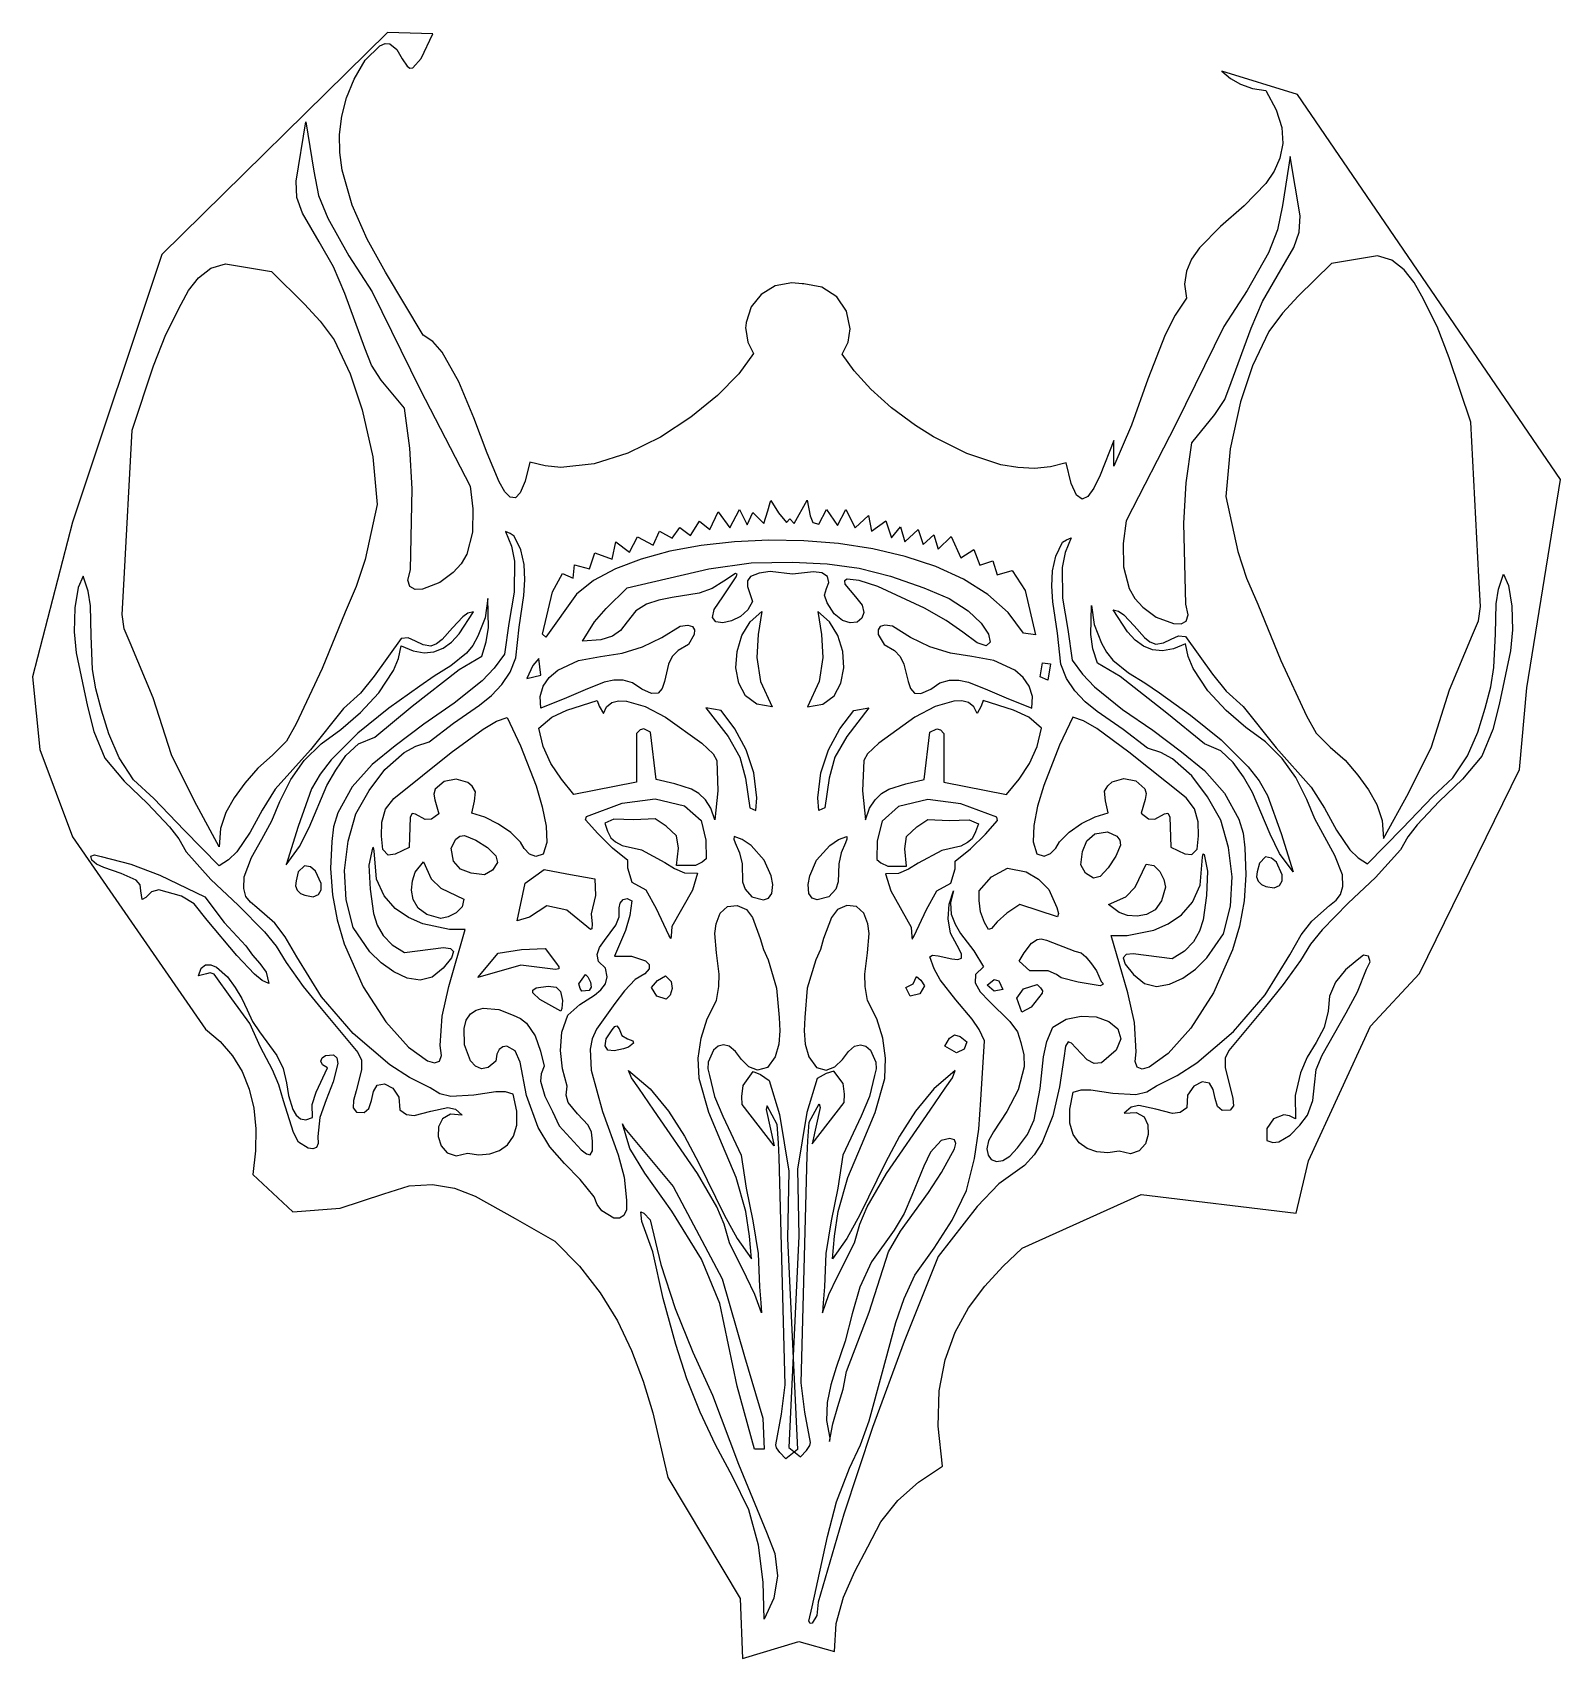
# Model space of a CAD drawing. Extents: x 0 to 111, y 0 to 118.
import ezdxf

# ---------------------------------------------------------------- set-up
doc = ezdxf.new("R2010")
doc.units = 0

msp = doc.modelspace()

# ---------------------------------------------------------------- linework, layer by layer
at = {"layer": 'Layer 1'}
for p, q in [((25.8475, 118.249), (9.44335, 102.11)), ((29.13593, 118.157455), (25.8475, 118.249)), ((24.23132, 116.235095), (25.288364, 117.285135)), ((25.288364, 117.285135), (25.690291, 117.449222)), ((25.690291, 117.449222), (26.024032, 117.428928)), ((26.024032, 117.428928), (26.535589, 117.003918)), ((26.535589, 117.003918), (26.920299, 116.347553)), ((28.285976, 116.364783), (29.13593, 118.157455)), ((23.438522, 114.861434), (24.23132, 116.235095)), ((26.920299, 116.347553), (27.275424, 115.797277)), ((27.698228, 115.690539), (28.285976, 116.364783)), ((22.876577, 113.503644), (23.438522, 114.861434)), ((27.275424, 115.797277), (27.472287, 115.667376)), ((27.472287, 115.667376), (27.698228, 115.690539)), ((91.9933, 113.752), (86.4991, 115.43)), ((86.4991, 115.43), (87.121548, 114.904542)), ((87.121548, 114.904542), (87.857563, 114.485578)), ((22.526196, 112.161902), (22.876577, 113.503644)), ((87.857563, 114.485578), (88.711713, 114.1913)), ((88.711713, 114.1913), (89.68857, 114.0399)), ((89.68857, 114.0399), (90.447019, 112.618771)), ((111.102, 85.7552), (91.9933, 113.752)), ((90.447019, 112.618771), (90.840036, 111.336496)), ((19.201289, 107.446452), (19.912296, 111.751962)), ((19.912296, 111.751962), (19.9123, 111.752)), ((19.9123, 111.752), (20.488334, 108.17554)), ((22.368088, 110.836385), (22.526196, 112.161902)), ((90.840036, 111.336496), (90.913952, 110.176946)), ((22.382964, 109.52727), (22.368088, 110.836385)), ((90.913952, 110.176946), (90.715103, 109.123992)), ((22.551533, 108.234733), (22.382964, 109.52727)), ((90.715103, 109.123992), (90.28982, 108.161503)), ((91.4633, 109.241), (90.887266, 105.664536)), ((91.4633, 109.240962), (91.4633, 109.241)), ((92.17431, 104.935452), (91.4633, 109.240962)), ((20.488334, 108.17554), (20.847494, 106.410154)), ((23.272593, 105.700102), (22.551533, 108.234733)), ((90.28982, 108.161503), (89.684436, 107.273351)), ((19.270912, 106.257858), (19.201289, 107.446452)), ((20.847494, 106.410154), (21.50638, 104.748)), ((89.684436, 107.273351), (88.118701, 105.655536)), ((19.661002, 105.130671), (19.270912, 106.257858)), ((24.376946, 103.233908), (23.272593, 105.700102)), ((88.118701, 105.655536), (86.388563, 104.141511)), ((90.887266, 105.664536), (90.528106, 103.89915)), ((20.875499, 103.046932), (19.661002, 105.130671)), ((21.50638, 104.748), (23.040459, 102.019615)), ((86.388563, 104.141511), (84.864687, 102.602237)), ((92.104687, 103.746859), (92.17431, 104.935452)), ((21.935224, 101.219419), (20.875499, 103.046932)), ((25.710273, 100.837566), (24.376946, 103.233908)), ((90.528106, 103.89915), (89.86922, 102.237)), ((91.714597, 102.619675), (92.104687, 103.746859)), ((9.44335, 102.11), (2.96106, 82.663)), ((23.040459, 102.019615), (24.74741, 99.39635)), ((84.29593, 101.782809), (83.917737, 100.908679)), ((84.864687, 102.602237), (84.29593, 101.782809)), ((89.86922, 102.237), (88.335144, 99.508615)), ((90.5001, 100.535932), (91.714597, 102.619675)), ((97.79218, 102.01133), (94.44904, 101.454142)), ((98.84473, 101.695664), (97.79218, 102.01133)), ((99.746107, 101.002237), (98.84473, 101.695664)), ((12.119154, 100.418517), (13.020531, 101.111944)), ((13.020531, 101.111944), (14.07308, 101.42761)), ((14.07308, 101.42761), (17.41621, 100.870422)), ((17.41621, 100.870422), (19.82052, 98.502586)), ((22.760029, 99.282124), (21.935224, 101.219419)), ((28.44657, 96.260095), (25.710273, 100.837566)), ((83.917737, 100.908679), (83.776443, 99.96372)), ((89.440376, 98.708419), (90.5001, 100.535932)), ((94.44904, 101.454142), (92.044739, 99.086306)), ((100.476129, 100.0802), (99.746107, 101.002237)), ((10.85065, 98.49498), (11.389132, 99.49648)), ((11.389132, 99.49648), (12.119154, 100.418517)), ((24.203379, 95.310452), (22.760029, 99.282124)), ((24.74741, 99.39635), (28.235507, 92.298359)), ((54.027649, 99.832727), (53.010425, 99.219115)), ((55.24828, 100.056253), (54.027649, 99.832727)), ((55.98156, 99.976673), (55.24828, 100.056253)), ((56.11747, 99.987523), (55.98156, 99.976673)), ((57.428088, 99.730167), (56.11747, 99.987523)), ((58.498361, 99.028576), (57.428088, 99.730167)), ((83.776443, 99.96372), (83.91838, 98.9318)), ((88.335144, 99.508615), (86.6282, 96.88535)), ((101.01461, 99.0787), (100.476129, 100.0802)), ((9.734932, 96.302825), (10.85065, 98.49498)), ((19.82052, 98.502586), (20.968007, 97.270859)), ((52.280136, 98.300473), (51.92031, 97.161853)), ((53.010425, 99.219115), (52.280136, 98.300473)), ((59.219999, 97.988032), (58.498361, 99.028576)), ((83.91838, 98.9318), (83.100378, 97.695376)), ((88.615574, 96.771124), (89.440376, 98.708419)), ((92.044739, 99.086306), (90.897253, 97.854579)), ((102.130328, 96.886545), (101.01461, 99.0787)), ((20.968007, 97.270859), (21.96485, 95.922132)), ((51.89761, 96.939128), (51.88111, 96.782548)), ((51.92031, 97.161853), (51.89761, 96.939128)), ((59.48471, 96.713823), (59.219999, 97.988032)), ((83.100378, 97.695376), (82.373939, 96.263845)), ((90.897253, 97.854579), (89.90041, 96.505852)), ((8.852386, 94.010546), (9.734932, 96.302825)), ((21.96485, 95.922132), (23.147567, 93.434477)), ((29.155095, 95.780844), (28.44657, 96.260095)), ((29.822831, 95.013687), (29.155095, 95.780844)), ((51.88111, 96.782548), (51.89011, 96.661625)), ((51.89011, 96.661625), (52.039825, 95.747016)), ((52.039825, 95.747016), (52.44718, 94.909795)), ((58.89973, 94.869493), (59.335181, 95.748797)), ((59.335181, 95.748797), (59.48471, 96.713823)), ((82.373939, 96.263845), (81.102961, 93.041345)), ((86.6282, 96.88535), (83.140101, 89.787359)), ((87.17222, 92.799452), (88.615574, 96.771124)), ((89.90041, 96.505852), (88.717694, 94.018197)), ((103.012874, 94.594266), (102.130328, 96.886545)), ((24.679349, 94.078524), (24.203379, 95.310452)), ((31.045253, 92.851281), (29.822831, 95.013687)), ((52.44718, 94.909795), (51.381248, 93.445148)), ((59.756395, 93.647438), (58.89973, 94.869493)), ((104.58225, 89.92762), (103.012874, 94.594266)), ((7.28301, 89.3439), (8.852386, 94.010546)), ((23.147567, 93.434477), (24.00836, 90.820612)), ((25.4007, 92.986567), (24.679349, 94.078524)), ((51.381248, 93.445148), (49.830551, 91.8601)), ((60.97227, 92.323576), (59.756395, 93.647438)), ((88.717694, 94.018197), (87.8569, 91.404332)), ((27.076289, 90.939822), (25.4007, 92.986567)), ((28.235507, 92.298359), (31.84743, 85.27155)), ((32.132484, 90.244133), (31.045253, 92.851281)), ((62.484095, 90.975207), (60.97227, 92.323576)), ((81.102961, 93.041345), (79.919878, 89.716073)), ((86.696252, 91.567524), (87.17222, 92.799452)), ((49.830551, 91.8601), (47.899501, 90.283398)), ((85.974902, 90.475567), (86.696252, 91.567524)), ((87.8569, 91.404332), (87.088144, 87.997178)), ((24.00836, 90.820612), (24.777116, 87.413458)), ((27.483463, 88.027365), (27.076289, 90.939822)), ((33.10317, 87.663499), (32.132484, 90.244133)), ((47.899501, 90.283398), (45.69251, 88.843789)), ((64.22861, 89.679633), (62.484095, 90.975207)), ((84.29931, 88.428822), (85.974902, 90.475567)), ((105.18006, 78.68132), (104.58225, 89.92762)), ((6.6852, 78.0975), (7.28301, 89.3439)), ((45.69251, 88.843789), (43.31399, 87.670018)), ((65.54119, 88.85281), (64.22861, 89.679633)), ((67.947679, 87.645538), (65.54119, 88.85281)), ((79.919878, 89.716073), (78.63912, 86.7398)), ((83.140101, 89.787359), (79.52817, 82.76055)), ((27.639492, 85.089812), (27.483463, 88.027365)), ((33.975956, 85.580633), (33.10317, 87.663499)), ((43.31399, 87.670018), (40.868354, 86.890833)), ((70.42753, 86.838364), (67.947679, 87.645538)), ((78.6391, 88.5965), (77.645289, 86.067273)), ((78.63912, 86.7398), (78.6391, 88.5965)), ((83.892137, 85.516365), (84.29931, 88.428822)), ((87.088144, 87.997178), (86.77169, 84.519052)), ((24.777116, 87.413458), (25.09357, 83.935332)), ((36.19338, 87.031205), (35.851977, 85.643822)), ((37.302457, 86.743536), (36.19338, 87.031205)), ((38.460013, 86.63498), (37.302457, 86.743536)), ((40.868354, 86.890833), (38.460013, 86.63498)), ((71.660966, 86.626859), (70.42753, 86.838364)), ((72.871943, 86.565833), (71.660966, 86.626859)), ((74.046861, 86.672104), (72.871943, 86.565833)), ((75.17212, 86.96249), (74.046861, 86.672104)), ((75.547592, 85.471427), (75.17212, 86.96249)), ((31.84743, 85.27155), (32.05209, 83.618779)), ((34.381464, 84.873131), (33.975956, 85.580633)), ((35.851977, 85.643822), (35.502415, 84.793231)), ((75.934046, 84.621845), (75.547592, 85.471427)), ((77.187102, 85.136458), (76.75102, 84.532914)), ((77.645289, 86.067273), (77.187102, 85.136458)), ((83.73611, 82.578812), (83.892137, 85.516365)), ((108.66209, 70.62453), (111.102, 85.7552)), ((25.09357, 83.935332), (24.217307, 79.940728)), ((27.51356, 79.202722), (27.639492, 85.089812)), ((34.769489, 84.466792), (34.381464, 84.873131)), ((35.142363, 84.420523), (34.769489, 84.466792)), ((35.502415, 84.793231), (35.142363, 84.420523)), ((53.484067, 83.493478), (53.666641, 84.07683)), ((53.666641, 84.07683), (53.721559, 84.229719)), ((53.721559, 84.229719), (54.259902, 83.335151)), ((55.415719, 82.551413), (56.349869, 84.261393)), ((56.349869, 84.261393), (56.572505, 83.112551)), ((76.334262, 84.335192), (75.934046, 84.621845)), ((76.75102, 84.532914), (76.334262, 84.335192)), ((86.77169, 84.519052), (87.647959, 80.524448)), ((32.05209, 83.618779), (32.035315, 81.927101)), ((49.272449, 82.123908), (49.874109, 83.422228)), ((49.874109, 83.422228), (50.729109, 82.250578)), ((50.729109, 82.250578), (51.425759, 83.580558)), ((51.425759, 83.580558), (51.979919, 82.456408)), ((51.979919, 82.456408), (52.407419, 83.358896)), ((52.407419, 83.358896), (53.199069, 82.567239)), ((53.199069, 82.567239), (53.484067, 83.493478)), ((54.259902, 83.335151), (54.845719, 82.630579)), ((54.845719, 82.630579), (55.099049, 82.899741)), ((55.099049, 82.899741), (55.415719, 82.551413)), ((56.572505, 83.112551), (56.762388, 82.644752)), ((57.204859, 82.519753), (57.759019, 83.580573)), ((57.759019, 83.580573), (58.550669, 82.408923)), ((58.550669, 82.408923), (59.152329, 83.580573)), ((59.152329, 83.580573), (59.848989, 82.250593)), ((59.848989, 82.250593), (60.798979, 83.137247)), ((60.798979, 83.137247), (61.020609, 81.997257)), ((61.020609, 81.997257), (62.065599, 82.757247)), ((62.065599, 82.757247), (62.477259, 81.522267)), ((79.52817, 82.76055), (79.32351, 81.107779)), ((2.96106, 82.663), (0.050644, 71.4182)), ((32.035315, 81.927101), (31.620245, 80.338078)), ((34.4312, 81.9749), (34.870288, 80.916684)), ((34.77569, 81.830236), (34.4312, 81.9749)), ((35.06028, 81.64567), (34.77569, 81.830236)), ((35.540245, 80.63651), (35.06028, 81.64567)), ((43.445857, 80.477263), (44.031684, 81.601413)), ((44.031684, 81.601413), (45.155834, 80.983921)), ((45.155834, 80.983921), (45.614996, 81.997241)), ((45.614996, 81.997241), (46.549151, 81.49058)), ((46.549151, 81.49058), (47.087489, 82.266404)), ((47.087489, 82.266404), (47.879139, 81.680577)), ((47.879139, 81.680577), (48.528299, 82.725567)), ((48.528299, 82.725567), (49.272449, 82.123908)), ((56.762388, 82.644752), (57.204859, 82.519753)), ((62.477259, 81.522267), (63.142249, 82.313923)), ((63.142249, 82.313923), (63.458909, 81.237273)), ((63.458909, 81.237273), (64.408899, 82.123929)), ((64.408899, 82.123929), (64.788899, 81.047279)), ((64.788899, 81.047279), (65.548889, 81.743937)), ((65.548889, 81.743937), (65.865549, 80.698947)), ((65.865549, 80.698947), (66.815539, 81.617269)), ((66.815539, 81.617269), (67.512199, 80.065619)), ((83.86204, 76.691722), (83.73611, 82.578812)), ((34.870288, 80.916684), (35.087988, 79.825199)), ((35.782674, 79.571331), (35.540245, 80.63651)), ((40.532559, 79.273941), (40.928387, 80.429761)), ((40.928387, 80.429761), (42.179207, 79.970599)), ((42.179207, 79.970599), (42.44837, 81.221419)), ((42.44837, 81.221419), (43.445857, 80.477263)), ((46.368621, 80.544204), (44.274922, 79.97433)), ((48.646687, 80.968008), (46.368621, 80.544204)), ((51.060863, 81.24084), (48.646687, 80.968008)), ((53.562892, 81.357798), (51.060863, 81.24084)), ((56.104517, 81.313981), (53.562892, 81.357798)), ((58.637482, 81.104488), (56.104517, 81.313981)), ((61.113528, 80.724416), (58.637482, 81.104488)), ((63.4844, 80.168864), (61.113528, 80.724416)), ((67.512199, 80.065619), (68.462189, 80.667279)), ((68.462189, 80.667279), (68.905509, 79.527289)), ((74.423555, 80.1848), (74.90352, 81.19396)), ((75.093512, 80.464984), (74.875812, 79.373499)), ((74.90352, 81.19396), (75.18811, 81.378526)), ((75.5326, 81.5232), (75.093512, 80.464984)), ((75.18811, 81.378526), (75.5326, 81.5232)), ((79.32351, 81.107779), (79.340285, 79.416101)), ((87.647959, 80.524448), (88.280308, 78.577844)), ((24.217307, 79.940728), (23.584957, 77.994124)), ((27.330444, 78.431844), (27.51356, 79.202722)), ((31.208081, 79.626299), (30.63002, 78.99327)), ((31.620245, 80.338078), (31.208081, 79.626299)), ((35.087988, 79.825199), (35.045635, 77.578005)), ((35.839887, 78.464241), (35.782674, 79.571331)), ((39.343619, 78.591992), (39.431929, 79.55238)), ((39.431929, 79.55238), (40.532559, 79.273941)), ((42.413848, 79.263286), (40.833655, 78.415976)), ((44.274922, 79.97433), (42.413848, 79.263286)), ((43.27573, 77.89048), (49.215166, 79.272073)), ((49.215166, 79.272073), (52.286093, 79.715165)), ((52.286093, 79.715165), (55.2891, 79.7634)), ((55.2891, 79.7634), (57.802335, 79.642493)), ((57.802335, 79.642493), (60.124134, 79.312404)), ((60.124134, 79.312404), (62.412255, 78.739592)), ((65.70184, 79.432931), (63.4844, 80.168864)), ((67.717591, 78.511715), (65.70184, 79.432931)), ((68.905509, 79.527289), (69.855499, 79.84395)), ((69.855499, 79.84395), (70.172159, 78.83063)), ((74.181126, 79.119621), (74.423555, 80.1848)), ((74.875812, 79.373499), (74.918165, 77.126305)), ((79.340285, 79.416101), (79.755355, 77.827078)), ((3.73894, 78.7272), (3.367266, 77.906966)), ((4.089303, 77.639286), (3.73894, 78.7272)), ((6.573826, 75.942025), (6.6852, 78.0975)), ((27.468723, 77.973182), (27.330444, 78.431844)), ((29.658051, 78.26624), (28.393919, 77.793616)), ((30.63002, 78.99327), (29.658051, 78.26624)), ((35.764204, 77.329346), (35.839887, 78.464241)), ((37.845699, 77.59722), (38.575945, 78.93873)), ((38.575945, 78.93873), (39.343619, 78.591992)), ((40.833655, 78.415976), (39.5826, 77.4373)), ((50.29195, 78.371044), (49.444329, 77.827166)), ((50.21095, 77.221174), (51.198453, 78.676774)), ((51.146019, 78.928401), (50.29195, 78.371044)), ((51.251932, 78.88067), (51.146019, 78.928401)), ((51.198453, 78.676774), (51.251932, 78.88067)), ((52.01965, 78.394635), (52.009209, 77.980617)), ((52.24266, 78.706891), (52.01965, 78.394635)), ((52.85617, 78.964089), (52.24266, 78.706891)), ((53.668394, 79.066072), (52.85617, 78.964089)), ((55.28906, 78.890655), (53.668394, 79.066072)), ((56.809994, 79.060016), (55.28906, 78.890655)), ((57.40909, 78.976886), (56.809994, 79.060016)), ((57.82101, 78.706891), (57.40909, 78.976886)), ((57.761389, 77.831955), (57.933666, 78.266518)), ((57.933666, 78.266518), (57.82101, 78.706891)), ((59.249024, 78.522539), (59.069268, 78.402061)), ((59.069268, 78.402061), (59.095692, 78.153563)), ((59.095692, 78.153563), (59.87493, 77.22118)), ((60.119216, 78.430759), (59.249024, 78.522539)), ((61.490558, 77.980873), (60.119216, 78.430759)), ((62.412255, 78.739592), (64.82446, 77.89052)), ((69.483395, 77.400313), (67.717591, 78.511715)), ((70.172159, 78.83063), (71.248819, 79.147294)), ((71.248819, 79.147294), (72.198809, 77.690644)), ((74.123913, 78.012531), (74.181126, 79.119621)), ((74.199596, 76.877636), (74.123913, 78.012531)), ((88.280308, 78.577844), (89.0956, 76.700762)), ((105.291435, 76.52579), (105.18006, 78.68132)), ((106.600057, 77.783483), (106.95042, 78.871408)), ((106.95042, 78.871408), (107.322094, 78.051163)), ((107.322094, 78.051163), (107.558435, 76.565038)), ((3.367266, 77.906966), (3.130925, 76.420825)), ((4.260743, 76.572552), (4.089303, 77.639286)), ((23.584957, 77.994124), (22.76966, 76.117042)), ((27.849511, 77.777014), (27.468723, 77.973182)), ((28.393919, 77.793616), (27.849511, 77.777014)), ((33.133459, 77.108075), (32.95311, 75.711862)), ((33.196087, 74.995996), (33.133459, 77.108075)), ((35.045635, 77.578005), (34.676965, 75.304494)), ((35.423434, 75.032575), (35.764204, 77.329346)), ((37.1126, 74.524), (37.845699, 77.59722)), ((39.5826, 77.4373), (37.34774, 74.31129)), ((41.731094, 76.387544), (43.27573, 77.89048)), ((45.566844, 77.000256), (44.676601, 76.705414)), ((46.528914, 77.174799), (45.566844, 77.000256)), ((48.507832, 77.503202), (46.528914, 77.174799)), ((49.444329, 77.827166), (48.507832, 77.503202)), ((49.599922, 76.314679), (50.21095, 77.221174)), ((52.009209, 77.980617), (52.37926, 76.890431)), ((52.37926, 76.890431), (52.050187, 76.293364)), ((57.612397, 77.358355), (57.761389, 77.831955)), ((57.79491, 76.800871), (57.612397, 77.358355)), ((59.87493, 77.22118), (60.348405, 76.625004)), ((64.873842, 76.417387), (61.490558, 77.980873)), ((64.82446, 77.89052), (66.663135, 77.118248)), ((66.663135, 77.118248), (68.051394, 76.220172)), ((70.950997, 76.093826), (69.483395, 77.400313)), ((72.198809, 77.690644), (72.958799, 74.460684)), ((74.540366, 74.580865), (74.199596, 76.877636)), ((74.918165, 77.126305), (75.286835, 74.852794)), ((79.755355, 77.827078), (80.16752, 77.115299)), ((80.16752, 77.115299), (80.74558, 76.48227)), ((106.428617, 76.716744), (106.600057, 77.783483)), ((3.130925, 76.420825), (3.067287, 74.694947)), ((4.319625, 74.387162), (4.260743, 76.572552)), ((6.718991, 74.895244), (6.573826, 75.942025)), ((22.76966, 76.117042), (21.094117, 72.016666)), ((31.317826, 75.788677), (30.577229, 74.984672)), ((31.062331, 74.531953), (32.095473, 76.13767)), ((31.698733, 76.045751), (31.317826, 75.788677)), ((32.095473, 76.13767), (31.698733, 76.045751)), ((32.95311, 75.711862), (32.405453, 74.376795)), ((40.887957, 75.413016), (41.731094, 76.387544)), ((43.898361, 76.205221), (43.2723, 75.414624)), ((44.676601, 76.705414), (43.898361, 76.205221)), ((49.476351, 75.720154), (49.599922, 76.314679)), ((49.722518, 75.405207), (49.476351, 75.720154)), ((51.502257, 75.813917), (50.85319, 75.48448)), ((52.050187, 76.293364), (51.502257, 75.813917)), ((52.2081, 75.424139), (53.05914, 76.16891)), ((53.0592, 76.1689), (52.781635, 74.492025)), ((53.05914, 76.16891), (53.0592, 76.1689)), ((57.12576, 76.16891), (57.1257, 76.1689)), ((57.1257, 76.1689), (57.403265, 74.492025)), ((57.9768, 75.424139), (57.12576, 76.16891)), ((58.323492, 75.989115), (57.79491, 76.800871)), ((58.908165, 75.515917), (58.323492, 75.989115)), ((60.334591, 75.669586), (59.980129, 75.40196)), ((60.479488, 76.092536), (60.334591, 75.669586)), ((60.348405, 76.625004), (60.479488, 76.092536)), ((66.454364, 75.50909), (64.873842, 76.417387)), ((68.051394, 76.220172), (69.002647, 75.311711)), ((72.072139, 74.587351), (70.950997, 76.093826)), ((76.959471, 74.495661), (77.0221, 76.60774)), ((77.0221, 76.60774), (77.202448, 75.211527)), ((79.627062, 74.676153), (78.59392, 76.28187)), ((78.59392, 76.28187), (78.99066, 76.189951)), ((78.99066, 76.189951), (79.371567, 75.932877)), ((79.371567, 75.932877), (80.112164, 75.128872)), ((80.74558, 76.48227), (81.717545, 75.75524)), ((81.717545, 75.75524), (82.981675, 75.282616)), ((84.045153, 75.920844), (83.86204, 76.691722)), ((83.906872, 75.462182), (84.045153, 75.920844)), ((89.0956, 76.700762), (90.771147, 72.600386)), ((105.146273, 75.479005), (105.291435, 76.52579)), ((106.369735, 74.531359), (106.428617, 76.716744)), ((107.558435, 76.565038), (107.622073, 74.839183)), ((3.067287, 74.694947), (3.21372, 73.1555)), ((7.15465, 73.8977), (6.718991, 74.895244)), ((30.577229, 74.984672), (29.821132, 74.136872)), ((30.497177, 73.938131), (31.062331, 74.531953)), ((33.033001, 73.963566), (33.196087, 74.995996)), ((34.676965, 75.304494), (34.3548, 73.07584)), ((35.17893, 72.79388), (35.423434, 75.032575)), ((37.34774, 74.31129), (37.1126, 74.524)), ((40.0259, 74.0092), (40.887957, 75.413016)), ((42.778082, 74.786165), (42.200345, 74.361982)), ((43.2723, 75.414624), (42.778082, 74.786165)), ((45.79625, 74.279408), (47.11814, 75.10211)), ((47.11814, 75.10211), (47.676238, 75.184231)), ((47.676238, 75.184231), (48.015753, 75.074942)), ((48.147044, 74.491349), (47.728035, 73.769772)), ((48.015753, 75.074942), (48.163687, 74.826546)), ((48.163687, 74.826546), (48.147044, 74.491349)), ((50.220704, 75.337446), (49.722518, 75.405207)), ((50.85319, 75.48448), (50.220704, 75.337446)), ((51.601606, 74.41453), (52.2081, 75.424139)), ((52.781635, 74.492025), (52.683667, 72.819576)), ((57.403265, 74.492025), (57.501233, 72.819576)), ((58.583294, 74.41453), (57.9768, 75.424139)), ((59.482516, 75.335468), (58.908165, 75.515917)), ((59.980129, 75.40196), (59.482516, 75.335468)), ((61.648657, 75.074942), (61.500723, 74.826546)), ((61.500723, 74.826546), (61.517366, 74.491349)), ((61.517366, 74.491349), (61.936375, 73.769772)), ((61.988172, 75.184231), (61.648657, 75.074942)), ((62.54627, 75.10211), (61.988172, 75.184231)), ((63.868158, 74.279408), (62.54627, 75.10211)), ((67.67319, 74.65329), (66.454364, 75.50909)), ((68.705809, 73.882394), (67.67319, 74.65329)), ((69.002647, 75.311711), (69.530304, 74.508284)), ((69.530304, 74.508284), (69.647776, 73.925309)), ((72.958799, 74.460684), (72.072139, 74.587351)), ((74.78487, 72.34217), (74.540366, 74.580865)), ((75.286835, 74.852794), (75.609, 72.62414)), ((77.122558, 73.463231), (76.959471, 74.495661)), ((77.202448, 75.211527), (77.7501, 73.87646)), ((80.192216, 74.082331), (79.627062, 74.676153)), ((80.112164, 75.128872), (80.868261, 74.281072)), ((82.981675, 75.282616), (83.526084, 75.266014)), ((83.526084, 75.266014), (83.906872, 75.462182)), ((103.045741, 70.465524), (104.71062, 74.48147)), ((104.71062, 74.48147), (105.146273, 75.479005)), ((106.268223, 72.084324), (106.369735, 74.531359)), ((107.622073, 74.839183), (107.47564, 73.299748)), ((4.421137, 71.940117), (4.319625, 74.387162)), ((8.819515, 69.88175), (7.15465, 73.8977)), ((26.840313, 74.211078), (24.880893, 71.461149)), ((26.642125, 72.754029), (26.848403, 73.66068)), ((27.353909, 74.248899), (26.840313, 74.211078)), ((26.848403, 73.66068), (27.715988, 73.307175)), ((27.884725, 74.009633), (27.353909, 74.248899)), ((27.715988, 73.307175), (28.506229, 73.173199)), ((28.432502, 73.732443), (27.884725, 74.009633)), ((28.996983, 73.65649), (28.432502, 73.732443)), ((29.420849, 73.825052), (28.996983, 73.65649)), ((29.227555, 73.243722), (29.888394, 73.50371)), ((29.821132, 74.136872), (29.420849, 73.825052)), ((29.888394, 73.50371), (30.497177, 73.938131)), ((32.047496, 73.700159), (31.584676, 73.127823)), ((32.405453, 74.376795), (32.047496, 73.700159)), ((32.71106, 72.909035), (33.033001, 73.963566)), ((41.346984, 74.112772), (40.02589, 74.009234)), ((40.02589, 74.009234), (40.0259, 74.0092)), ((42.200345, 74.361982), (41.346984, 74.112772)), ((42.906016, 73.129031), (44.392978, 73.60593)), ((44.392978, 73.60593), (45.79625, 74.279408)), ((46.97475, 73.32865), (46.546796, 72.906947)), ((47.728035, 73.769772), (46.97475, 73.32865)), ((51.252487, 73.255123), (51.601606, 74.41453)), ((58.932413, 73.255123), (58.583294, 74.41453)), ((61.936375, 73.769772), (62.68966, 73.32865)), ((62.68966, 73.32865), (63.117614, 72.906947)), ((65.271427, 73.60593), (63.868158, 74.279408)), ((66.758385, 73.129031), (65.271427, 73.60593)), ((69.368474, 73.678206), (68.705809, 73.882394)), ((69.647776, 73.925309), (69.368474, 73.678206)), ((77.4445, 72.4087), (77.122558, 73.463231)), ((77.7501, 73.87646), (78.108058, 73.199824)), ((80.800999, 73.64791), (80.192216, 74.082331)), ((81.461838, 73.387922), (80.800999, 73.64791)), ((80.868261, 74.281072), (81.268544, 73.969252)), ((81.268544, 73.969252), (81.69241, 73.80069)), ((82.183164, 73.317399), (81.461838, 73.387922)), ((81.69241, 73.80069), (82.25689, 73.876643)), ((82.973405, 73.451375), (82.183164, 73.317399)), ((82.25689, 73.876643), (82.804667, 74.153833)), ((82.804667, 74.153833), (83.335484, 74.393099)), ((83.84099, 73.80488), (82.973405, 73.451375)), ((83.335484, 74.393099), (83.84908, 74.355278)), ((84.047268, 72.898229), (83.84099, 73.80488)), ((83.84908, 74.355278), (85.808504, 71.605349)), ((107.47564, 73.299748), (106.653776, 69.400523)), ((3.21372, 73.1555), (4.035587, 69.256275)), ((26.284966, 71.883568), (26.642125, 72.754029)), ((28.506229, 73.173199), (29.227555, 73.243722)), ((30.458137, 72.21469), (29.253226, 71.474672)), ((31.584676, 73.127823), (30.458137, 72.21469)), ((31.04998, 71.94102), (32.71106, 72.909035)), ((34.3548, 73.07584), (33.610927, 72.054271)), ((34.771216, 71.750419), (35.17893, 72.79388)), ((36.416025, 72.244089), (35.9727, 71.2941)), ((36.859353, 72.750751), (36.416025, 72.244089)), ((36.98602, 71.547431), (36.859353, 72.750751)), ((38.220495, 71.900641), (39.740096, 72.615707)), ((39.740096, 72.615707), (41.33306, 72.89607)), ((41.33306, 72.89607), (42.906016, 73.129031)), ((46.284986, 72.332615), (45.982721, 71.071638)), ((46.546796, 72.906947), (46.284986, 72.332615)), ((51.173572, 72.060958), (51.252487, 73.255123)), ((52.683667, 72.819576), (52.962796, 71.088944)), ((57.501233, 72.819576), (57.222104, 71.088944)), ((59.011328, 72.060958), (58.932413, 73.255123)), ((63.117614, 72.906947), (63.379425, 72.332615)), ((63.379425, 72.332615), (63.681692, 71.071638)), ((68.33134, 72.89607), (66.758385, 73.129031)), ((69.924309, 72.615707), (68.33134, 72.89607)), ((71.443911, 71.900641), (69.924309, 72.615707)), ((73.2755, 71.4208), (73.4655, 72.43412)), ((73.4655, 72.43412), (74.03549, 72.37079)), ((74.03549, 72.37079), (73.84549, 71.16747)), ((75.192584, 71.298709), (74.78487, 72.34217)), ((75.609, 72.62414), (76.352873, 71.602571)), ((79.10563, 71.44062), (77.4445, 72.4087)), ((78.108058, 73.199824), (78.570879, 72.627488)), ((78.570879, 72.627488), (79.697418, 71.714355)), ((84.404427, 72.027768), (84.047268, 72.898229)), ((90.771147, 72.600386), (92.65266, 68.593002)), ((0.050644, 71.4182), (0.57981, 66.12653)), ((4.645864, 70.546312), (4.421137, 71.940117)), ((21.094117, 72.016666), (19.21261, 68.009282)), ((24.880893, 71.461149), (23.882848, 70.239115)), ((25.224079, 70.264116), (26.284966, 71.883568)), ((27.654481, 69.273504), (31.04998, 71.94102)), ((29.253226, 71.474672), (28.197333, 70.745045)), ((32.729093, 71.133702), (30.68471, 69.500985)), ((33.610927, 72.054271), (32.729093, 71.133702)), ((34.163276, 70.849401), (34.771216, 71.750419)), ((35.9727, 71.2941), (36.98602, 71.547431)), ((37.170411, 70.744472), (37.612003, 71.378095)), ((37.612003, 71.378095), (38.220495, 71.900641)), ((41.596035, 71.03542), (40.209804, 70.483361)), ((42.29019, 71.180473), (41.596035, 71.03542)), ((42.979176, 71.174626), (42.29019, 71.180473)), ((43.658595, 70.97019), (42.979176, 71.174626)), ((44.32405, 70.51948), (43.658595, 70.97019)), ((45.982721, 71.071638), (45.803726, 70.557782)), ((51.37769, 70.947076), (51.173572, 72.060958)), ((51.877668, 70.028515), (51.37769, 70.947076)), ((52.962796, 71.088944), (53.81652, 69.23752)), ((57.222104, 71.088944), (56.36838, 69.23752)), ((58.307232, 70.028515), (58.80721, 70.947076)), ((58.80721, 70.947076), (59.011328, 72.060958)), ((63.681692, 71.071638), (63.860689, 70.557782)), ((65.34037, 70.51948), (66.005825, 70.97019)), ((66.005825, 70.97019), (66.685242, 71.174626)), ((66.685242, 71.174626), (67.374227, 71.180473)), ((67.374227, 71.180473), (68.06838, 71.03542)), ((68.06838, 71.03542), (69.454607, 70.483361)), ((72.052402, 71.378095), (71.443911, 71.900641)), ((72.493993, 70.744472), (72.052402, 71.378095)), ((73.84549, 71.16747), (73.2755, 71.4208)), ((75.800524, 70.397691), (75.192584, 71.298709)), ((76.352873, 71.602571), (77.234707, 70.682002)), ((82.501121, 68.773104), (79.10563, 71.44062)), ((79.697418, 71.714355), (80.902327, 70.974337)), ((80.902327, 70.974337), (81.95822, 70.24471)), ((85.465314, 70.408316), (84.404427, 72.027768)), ((85.808504, 71.605349), (86.806546, 70.383315)), ((106.043496, 70.690522), (106.268223, 72.084324)), ((5.07083, 69.0005), (4.645864, 70.546312)), ((10.1407, 65.7398), (8.819515, 69.88175)), ((23.882848, 70.239115), (22.653873, 69.106268)), ((23.877887, 68.828131), (25.224079, 70.264116)), ((28.197333, 70.745045), (25.947897, 69.128723)), ((32.529625, 69.35013), (33.400836, 70.059686)), ((33.400836, 70.059686), (34.163276, 70.849401)), ((36.945236, 69.998974), (37.170411, 70.744472)), ((36.986, 69.1408), (36.945236, 69.998974)), ((38.85566, 69.899947), (36.986, 69.140805)), ((40.209804, 70.483361), (38.85566, 69.899947)), ((45.04366, 70.195309), (44.32405, 70.51948)), ((45.513795, 70.236875), (45.04366, 70.195309)), ((45.803726, 70.557782), (45.513795, 70.236875)), ((52.686335, 69.420316), (51.877668, 70.028515)), ((57.498565, 69.420316), (58.307232, 70.028515)), ((63.860689, 70.557782), (64.150622, 70.236875)), ((64.150622, 70.236875), (64.620758, 70.195309)), ((64.620758, 70.195309), (65.34037, 70.51948)), ((69.454607, 70.483361), (70.80875, 69.899947)), ((70.80875, 69.899947), (72.6784, 69.140805)), ((72.719166, 69.998974), (72.493993, 70.744472)), ((72.6784, 69.1408), (72.719166, 69.998974)), ((76.562964, 69.607976), (75.800524, 70.397691)), ((77.234707, 70.682002), (79.27909, 69.049285)), ((81.95822, 70.24471), (84.207656, 68.628388)), ((86.811506, 68.972331), (85.465314, 70.408316)), ((86.806546, 70.383315), (88.03552, 69.250468)), ((101.72452, 66.32354), (103.045741, 70.465524)), ((105.61853, 69.144708), (106.043496, 70.690522)), ((108.13292, 64.67141), (108.66209, 70.62453)), ((4.035587, 69.256275), (4.497122, 67.444769)), ((5.602998, 67.262628), (5.07083, 69.0005)), ((22.653873, 69.106268), (20.246622, 66.116673)), ((22.458533, 67.60142), (23.877887, 68.828131)), ((25.947897, 69.128723), (23.705783, 67.334558)), ((24.92397, 67.03804), (27.654481, 69.273504)), ((30.68471, 69.500985), (28.487987, 67.988531)), ((30.643802, 68.046931), (32.529625, 69.35013)), ((36.986, 69.140805), (36.986, 69.1408)), ((37.78283, 68.479773), (38.886454, 68.990305)), ((38.886454, 68.990305), (41.08787, 69.7073)), ((41.08787, 69.7073), (41.229816, 69.277284)), ((41.229816, 69.277284), (41.53822, 68.742274)), ((41.53822, 68.742274), (41.779302, 69.240077)), ((41.779302, 69.240077), (42.154611, 69.544473)), ((42.154611, 69.544473), (42.643211, 69.676609)), ((42.643211, 69.676609), (43.224168, 69.657632)), ((43.224168, 69.657632), (44.579412, 69.250933)), ((44.579412, 69.250933), (46.052864, 68.493554)), ((48.9875, 69.1724), (50.605373, 67.069992)), ((50.09578, 68.982403), (48.9875, 69.1724)), ((51.096908, 67.642513), (50.09578, 68.982403)), ((53.81652, 69.23752), (52.686335, 69.420316)), ((56.36838, 69.23752), (57.498565, 69.420316)), ((58.731692, 67.642513), (59.73282, 68.982403)), ((60.8411, 69.1724), (59.223227, 67.069992)), ((59.73282, 68.982403), (60.8411, 69.1724)), ((65.658586, 69.250933), (64.185135, 68.493554)), ((67.01383, 69.657632), (65.658586, 69.250933)), ((67.594787, 69.676609), (67.01383, 69.657632)), ((68.083388, 69.544473), (67.594787, 69.676609)), ((68.458697, 69.240077), (68.083388, 69.544473)), ((68.69978, 68.742274), (68.458697, 69.240077)), ((69.008175, 69.277284), (68.69978, 68.742274)), ((69.15013, 69.7073), (69.008175, 69.277284)), ((71.351554, 68.990305), (69.15013, 69.7073)), ((72.455176, 68.479773), (71.351554, 68.990305)), ((72.6784, 69.140805), (72.6784, 69.1408)), ((77.434175, 68.89842), (76.562964, 69.607976)), ((79.319998, 67.595221), (77.434175, 68.89842)), ((79.27909, 69.049285), (81.475813, 67.536831)), ((85.23164, 66.53764), (82.501121, 68.773104)), ((84.207656, 68.628388), (86.44977, 66.834223)), ((88.23086, 67.74562), (86.811506, 68.972331)), ((88.03552, 69.250468), (90.442771, 66.260873)), ((92.65266, 68.593002), (93.3538, 67.322637)), ((105.086362, 67.406815), (105.61853, 69.144708)), ((106.653776, 69.400523), (106.192241, 67.589017)), ((4.497122, 67.444769), (5.30774, 65.49616)), ((19.21261, 68.009282), (18.51147, 66.738917)), ((21.017781, 66.544129), (22.458533, 67.60142)), ((28.487987, 67.988531), (26.40526, 66.40718)), ((28.87163, 66.69067), (30.643802, 68.046931)), ((30.474409, 65.907584), (32.798619, 67.624306)), ((32.798619, 67.624306), (33.777328, 68.196381)), ((33.777328, 68.196381), (34.541025, 68.463603)), ((34.541025, 68.463603), (35.524158, 66.405581)), ((36.8593, 67.68417), (37.78283, 68.479773)), ((37.167811, 66.347078), (36.8593, 67.68417)), ((44.207843, 67.570762), (43.952517, 67.304174)), ((44.471214, 67.638902), (44.207843, 67.570762)), ((44.965837, 67.399174), (44.471214, 67.638902)), ((45.3775, 63.947554), (44.965837, 67.399174)), ((46.052864, 68.493554), (48.684467, 66.603483)), ((51.916647, 66.116289), (51.096908, 67.642513)), ((57.911952, 66.116289), (58.731692, 67.642513)), ((64.185135, 68.493554), (61.553532, 66.603483)), ((64.8605, 63.947554), (65.27217, 67.399174)), ((65.27217, 67.399174), (65.766789, 67.638902)), ((65.766789, 67.638902), (66.03016, 67.570762)), ((66.03016, 67.570762), (66.28549, 67.304174)), ((73.3787, 67.68417), (72.455176, 68.479773)), ((73.070189, 66.347078), (73.3787, 67.68417)), ((75.66618, 68.497103), (74.683047, 66.439081)), ((76.429877, 68.229881), (75.66618, 68.497103)), ((77.408586, 67.657806), (76.429877, 68.229881)), ((79.732796, 65.941084), (77.408586, 67.657806)), ((81.09217, 66.23896), (79.319998, 67.595221)), ((81.475813, 67.536831), (83.55854, 65.95548)), ((89.671612, 66.688329), (88.23086, 67.74562)), ((104.343351, 65.677656), (105.086362, 67.406815)), ((106.192241, 67.589017), (105.38162, 65.640408)), ((6.346013, 65.533475), (5.602998, 67.262628)), ((18.51147, 66.738917), (17.504188, 65.729023)), ((19.804866, 65.340932), (21.017781, 66.544129)), ((23.705783, 67.334558), (21.744296, 65.381006)), ((22.830497, 65.694484), (23.748868, 66.542094)), ((23.748868, 66.542094), (24.92397, 67.03804)), ((26.40526, 66.40718), (24.742229, 65.055952)), ((27.066417, 65.917624), (27.912981, 66.371274)), ((27.912981, 66.371274), (28.87163, 66.69067)), ((35.524158, 66.405581), (36.654732, 63.487906)), ((37.727258, 65.127194), (37.167811, 66.347078)), ((43.952517, 67.304174), (43.952516, 63.757554)), ((48.684467, 66.603483), (49.50766, 65.809152)), ((50.605373, 67.069992), (51.458047, 65.576976)), ((59.223227, 67.069992), (58.370553, 65.576976)), ((61.553532, 66.603483), (60.73034, 65.809152)), ((66.28549, 67.304174), (66.2855, 63.7575)), ((72.510742, 65.127194), (73.070189, 66.347078)), ((74.683047, 66.439081), (73.552473, 63.521406)), ((82.050819, 65.919564), (81.09217, 66.23896)), ((86.406737, 66.041694), (85.23164, 66.53764)), ((86.44977, 66.834223), (88.411257, 64.880671)), ((90.884529, 65.485133), (89.671612, 66.688329)), ((90.442771, 66.260873), (92.99187, 63.390558)), ((93.3538, 67.322637), (94.361082, 66.312743)), ((94.361082, 66.312743), (95.446834, 65.363339)), ((100.053941, 62.958782), (101.72452, 66.32354)), ((0.57981, 66.12653), (2.96106, 59.77653)), ((5.30774, 65.49616), (6.712074, 63.837986)), ((7.401474, 63.932909), (6.346013, 65.533475)), ((11.811338, 62.375013), (10.1407, 65.7398)), ((17.504188, 65.729023), (16.418436, 64.779619)), ((20.246622, 66.116673), (17.697523, 63.246358)), ((18.812729, 63.956105), (19.804866, 65.340932)), ((21.744296, 65.381006), (20.954196, 64.350228)), ((22.088457, 64.639564), (22.830497, 65.694484)), ((24.742229, 65.055952), (23.28121, 63.414997)), ((25.65246, 64.684804), (27.066417, 65.917624)), ((26.306535, 62.577813), (30.474409, 65.907584)), ((38.48605, 63.98248), (37.727258, 65.127194)), ((49.50766, 65.809152), (49.77914, 65.340864)), ((49.77914, 65.340864), (49.858864, 63.143028)), ((51.458047, 65.576976), (51.875021, 64.060863)), ((52.475113, 64.431892), (51.916647, 66.116289)), ((57.353487, 64.431892), (57.911952, 66.116289)), ((58.370553, 65.576976), (57.953579, 64.060863)), ((60.45886, 65.340864), (60.379136, 63.143028)), ((60.73034, 65.809152), (60.45886, 65.340864)), ((71.75195, 63.98248), (72.510742, 65.127194)), ((83.90067, 62.611313), (79.732796, 65.941084)), ((82.897383, 65.465914), (82.050819, 65.919564)), ((84.31134, 64.233094), (82.897383, 65.465914)), ((83.55854, 65.95548), (85.221571, 64.604251)), ((87.325106, 65.194084), (86.406737, 66.041694)), ((88.067145, 64.139164), (87.325106, 65.194084)), ((91.876666, 64.100305), (90.884529, 65.485133)), ((95.446834, 65.363339), (96.38338, 64.274442)), ((103.2879, 64.077095), (104.343351, 65.677656)), ((105.38162, 65.640408), (103.977284, 63.982234)), ((6.712074, 63.837986), (8.397886, 62.2084)), ((8.870983, 62.580798), (7.401474, 63.932909)), ((16.418436, 64.779619), (15.48189, 63.690722)), ((18.034313, 62.35392), (18.812729, 63.956105)), ((20.954196, 64.350228), (20.336743, 63.286525)), ((21.44235, 63.52169), (22.088457, 64.639564)), ((24.515591, 63.146702), (25.65246, 64.684804)), ((30.843836, 63.989382), (29.966371, 63.817241)), ((31.686258, 63.746627), (30.843836, 63.989382)), ((39.3926, 62.8709), (38.48605, 63.98248)), ((46.725463, 63.651041), (45.3775, 63.947554)), ((51.875021, 64.060863), (52.18579, 61.88916)), ((52.69242, 62.617483), (52.475113, 64.431892)), ((57.13618, 62.617483), (57.353487, 64.431892)), ((57.953579, 64.060863), (57.64281, 61.88916)), ((63.512537, 63.651041), (64.8605, 63.947554)), ((70.8454, 62.8709), (71.75195, 63.98248)), ((78.520944, 63.780127), (79.363364, 64.022882)), ((79.363364, 64.022882), (80.240829, 63.850741)), ((80.240829, 63.850741), (80.89784, 63.286472)), ((85.448209, 62.694992), (84.31134, 64.233094)), ((85.221571, 64.604251), (86.68259, 62.963294)), ((88.71325, 63.02129), (88.067145, 64.139164)), ((88.411257, 64.880671), (89.201357, 63.849893)), ((89.201357, 63.849893), (89.81881, 62.78619)), ((92.65508, 62.49812), (91.876666, 64.100305)), ((96.38338, 64.274442), (97.150769, 63.207728)), ((100.85688, 49.85471), (108.13292, 64.67141)), ((101.81841, 62.724998), (103.2879, 64.077095)), ((103.977284, 63.982234), (102.29147, 62.352649)), ((15.48189, 63.690722), (14.714501, 62.624008)), ((17.697523, 63.246358), (16.742866, 61.72599)), ((20.336743, 63.286525), (19.365369, 60.530836)), ((20.16234, 60.472663), (21.44235, 63.52169)), ((23.28121, 63.414997), (22.233546, 61.527934)), ((23.54164, 61.45781), (24.515591, 63.146702)), ((29.309365, 63.252972), (29.223164, 62.899039)), ((29.223164, 62.899039), (29.296584, 62.47771)), ((29.966371, 63.817241), (29.309365, 63.252972)), ((32.014483, 63.462549), (31.686258, 63.746627)), ((32.238135, 63.066209), (32.014483, 63.462549)), ((32.182052, 62.380871), (32.238135, 63.066209)), ((36.654732, 63.487906), (37.103226, 61.976041)), ((39.392606, 62.870898), (39.3926, 62.8709)), ((43.952516, 63.757554), (39.392606, 62.870898)), ((47.947232, 63.259346), (46.725463, 63.651041)), ((48.482689, 62.937482), (47.947232, 63.259346)), ((48.952871, 62.483431), (48.482689, 62.937482)), ((49.858864, 63.143028), (49.65244, 61.034254)), ((60.379136, 63.143028), (60.58556, 61.034254)), ((61.285129, 62.483431), (61.755311, 62.937482)), ((61.755311, 62.937482), (62.290767, 63.259346)), ((62.290767, 63.259346), (63.512537, 63.651041)), ((66.2855, 63.7575), (70.84541, 62.870844)), ((70.84541, 62.870844), (70.8454, 62.8709)), ((73.552473, 63.521406), (73.103979, 62.009541)), ((77.96907, 63.099709), (78.19272, 63.496049)), ((78.025146, 62.414371), (77.96907, 63.099709)), ((78.19272, 63.496049), (78.520944, 63.780127)), ((80.89784, 63.286472), (80.984039, 62.932539)), ((80.984039, 62.932539), (80.910619, 62.51121)), ((86.42216, 61.0061), (85.448209, 62.694992)), ((86.68259, 62.963294), (87.730254, 61.07623)), ((89.99326, 59.972262), (88.71325, 63.02129)), ((89.81881, 62.78619), (90.790189, 60.030501)), ((92.99187, 63.390558), (93.946527, 61.87019)), ((97.150769, 63.207728), (97.762793, 62.130486)), ((98.249, 59.6547), (100.053941, 62.958782)), ((99.608821, 60.424131), (101.81841, 62.724998)), ((8.397886, 62.2084), (10.015158, 60.524462)), ((11.080572, 60.279934), (8.870983, 62.580798)), ((13.6163, 59.0709), (11.811338, 62.375013)), ((14.102477, 61.546766), (13.713756, 60.386556)), ((14.714501, 62.624008), (14.102477, 61.546766)), ((16.742866, 61.72599), (15.87582, 60.123309)), ((17.452662, 60.962882), (18.034313, 62.35392)), ((22.233546, 61.527934), (21.930767, 60.505742)), ((22.987424, 59.465545), (23.54164, 61.45781)), ((25.445856, 60.843734), (25.71246, 61.786993)), ((25.71246, 61.786993), (26.306535, 62.577813)), ((27.643567, 61.482124), (27.487358, 61.212245)), ((27.87952, 61.42897), (27.643567, 61.482124)), ((29.577719, 61.465232), (29.044318, 61.070913)), ((29.296584, 62.47771), (29.577719, 61.465232)), ((31.984375, 61.506579), (32.182052, 62.380871)), ((32.920716, 61.213362), (31.984375, 61.506579)), ((37.103226, 61.976041), (37.38208, 60.572476)), ((40.3109, 61.2559), (42.90753, 62.237555)), ((42.90753, 62.237555), (45.31417, 62.554219)), ((45.31417, 62.554219), (47.43581, 62.047558)), ((47.43581, 62.047558), (48.63913, 60.970908)), ((49.346535, 61.861065), (48.952871, 62.483431)), ((49.65244, 61.034254), (49.346535, 61.861065)), ((52.18579, 61.88916), (52.62912, 61.699162)), ((52.62912, 61.699162), (52.69242, 62.617483)), ((57.19948, 61.699162), (57.13618, 62.617483)), ((57.64281, 61.88916), (57.19948, 61.699162)), ((60.58556, 61.034254), (60.891465, 61.861065)), ((60.891465, 61.861065), (61.285129, 62.483431)), ((62.99989, 61.997658), (61.79657, 60.921008)), ((65.12153, 62.504319), (62.99989, 61.997658)), ((67.52816, 62.187655), (65.12153, 62.504319)), ((70.1248, 61.206), (67.52816, 62.187655)), ((73.103979, 62.009541), (72.825125, 60.605976)), ((77.286488, 61.246862), (78.22283, 61.540079)), ((78.22283, 61.540079), (78.025146, 62.414371)), ((80.910619, 62.51121), (80.62948, 61.498732)), ((80.62948, 61.498732), (81.162881, 61.104413)), ((81.625151, 61.082903), (82.327683, 61.46247)), ((82.327683, 61.46247), (82.563637, 61.515624)), ((82.563637, 61.515624), (82.719845, 61.245745)), ((84.494745, 61.820493), (83.90067, 62.611313)), ((84.761348, 60.877234), (84.494745, 61.820493)), ((93.236731, 61.107082), (92.65508, 62.49812)), ((93.946527, 61.87019), (94.813572, 60.267509)), ((97.762793, 62.130486), (98.151514, 60.970276)), ((102.29147, 62.352649), (100.674198, 60.668714)), ((10.015158, 60.524462), (10.68871, 59.636191)), ((13.605483, 57.670918), (11.080572, 60.279934)), ((13.713756, 60.386556), (13.61627, 59.070942)), ((16.711017, 59.620605), (17.452662, 60.962882)), ((19.365369, 60.530836), (18.492903, 57.740895)), ((19.46566, 59.075057), (20.16234, 60.472663)), ((21.930767, 60.505742), (21.81058, 59.43838)), ((25.412821, 59.83705), (25.445856, 60.843734)), ((27.487358, 61.212245), (27.422789, 59.007542)), ((28.582049, 61.049403), (27.87952, 61.42897)), ((29.044318, 61.070913), (28.582049, 61.049403)), ((33.913938, 60.718569), (32.920716, 61.213362)), ((34.824849, 60.091256), (33.913938, 60.718569)), ((37.38208, 60.572476), (37.422461, 59.384948)), ((40.247674, 61.03415), (40.3109, 61.2559)), ((41.13433, 60.02083), (40.247674, 61.03415)), ((42.3059, 61.065901), (41.640909, 60.780905)), ((41.640909, 60.780905), (41.838824, 60.195081)), ((43.762551, 61.034237), (42.3059, 61.065901)), ((45.3142, 61.097571), (43.762551, 61.034237)), ((46.113789, 60.575081), (45.3142, 61.097571)), ((46.86585, 59.862591), (46.113789, 60.575081)), ((48.63913, 60.970908), (48.98746, 59.545928)), ((61.79657, 60.921008), (61.44824, 59.496028)), ((63.56985, 59.812691), (64.321911, 60.525181)), ((64.321911, 60.525181), (65.1215, 61.047671)), ((65.1215, 61.047671), (66.673143, 60.984337)), ((66.673143, 60.984337), (68.12979, 61.016001)), ((68.12979, 61.016001), (68.79478, 60.731005)), ((68.79478, 60.731005), (68.596858, 60.145181)), ((69.30144, 59.970992), (70.1881, 60.984312)), ((70.1881, 60.984312), (70.1248, 61.206)), ((72.825125, 60.605976), (72.784744, 59.418448)), ((75.382354, 60.124756), (76.293265, 60.752069)), ((76.293265, 60.752069), (77.286488, 61.246862)), ((81.162881, 61.104413), (81.625151, 61.082903)), ((82.719845, 61.245745), (82.78441, 59.041042)), ((84.794381, 59.87055), (84.761348, 60.877234)), ((86.976376, 59.013835), (86.42216, 61.0061)), ((87.730254, 61.07623), (88.033033, 60.054039)), ((93.978376, 59.764805), (93.236731, 61.107082)), ((97.08391, 57.815118), (99.608821, 60.424131)), ((98.151514, 60.970276), (98.249, 59.654662)), ((100.674198, 60.668714), (100.000647, 59.780446)), ((2.96106, 59.77653), (12.61835, 45.81973)), ((10.68871, 59.636191), (11.21387, 58.70323)), ((15.87582, 60.123309), (14.896616, 58.688293)), ((15.977747, 58.277016), (16.711017, 59.620605)), ((21.81058, 59.43838), (21.719613, 57.482024)), ((22.733639, 57.341102), (22.987424, 59.465545)), ((25.51945, 58.855953), (25.412821, 59.83705)), ((30.48081, 58.953), (30.817677, 59.614198)), ((30.817677, 59.614198), (31.095803, 59.843648)), ((31.095803, 59.843648), (31.450725, 59.89477)), ((31.450725, 59.89477), (32.270867, 59.553607)), ((32.270867, 59.553607), (33.117435, 59.003143)), ((35.514255, 59.400479), (34.824849, 60.091256)), ((35.78642, 58.934049), (35.514255, 59.400479)), ((37.422461, 59.384948), (37.155535, 58.521193)), ((42.21098, 58.97585), (41.13433, 60.02083)), ((41.838824, 60.195081), (42.084237, 59.704255)), ((42.084237, 59.704255), (42.424649, 59.435092)), ((42.424649, 59.435092), (42.90756, 59.165929)), ((42.90756, 59.165929), (44.30088, 58.849265)), ((46.99252, 58.975935), (46.86585, 59.862591)), ((48.98746, 59.545928), (49.01916, 58.184278)), ((51.03977, 59.82388), (51.024644, 59.614623)), ((51.024644, 59.614623), (51.12417, 59.358584)), ((51.627462, 59.603634), (51.03977, 59.82388)), ((51.12417, 59.358584), (51.434559, 58.614852)), ((52.274203, 59.15422), (51.627462, 59.603634)), ((53.2292, 58.1017), (52.274203, 59.15422)), ((57.0387, 58.1017), (57.993697, 59.15422)), ((57.993697, 59.15422), (58.640438, 59.603634)), ((58.640438, 59.603634), (59.22813, 59.82388)), ((59.14373, 59.358584), (58.833341, 58.614852)), ((59.243256, 59.614623), (59.14373, 59.358584)), ((59.22813, 59.82388), (59.243256, 59.614623)), ((61.44824, 59.496028), (61.41654, 58.134378)), ((63.44318, 58.926035), (63.56985, 59.812691)), ((67.52813, 59.116029), (66.13482, 58.799365)), ((68.011045, 59.385192), (67.52813, 59.116029)), ((68.35146, 59.654355), (68.011045, 59.385192)), ((68.22479, 58.926012), (69.30144, 59.970992)), ((68.596858, 60.145181), (68.35146, 59.654355)), ((72.784744, 59.418448), (73.05167, 58.554693)), ((74.420784, 58.967549), (74.69295, 59.433979)), ((74.69295, 59.433979), (75.382354, 60.124756)), ((76.371329, 58.711049), (76.678994, 59.489532)), ((76.678994, 59.489532), (77.255787, 59.999722)), ((77.255787, 59.999722), (78.1853, 60.16199)), ((78.1853, 60.16199), (78.846497, 59.825123)), ((79.12707, 59.192075), (78.785907, 58.371933)), ((78.846497, 59.825123), (79.075948, 59.546997)), ((79.075948, 59.546997), (79.12707, 59.192075)), ((84.68775, 58.889453), (84.794381, 59.87055)), ((88.033033, 60.054039), (88.15322, 58.98668)), ((90.68994, 58.574657), (89.99326, 59.972262)), ((90.790189, 60.030501), (91.66265, 57.24056)), ((94.711646, 58.421216), (93.978376, 59.764805)), ((94.813572, 60.267509), (95.792777, 58.832493)), ((98.249, 59.654662), (98.249, 59.6547)), ((100.000647, 59.780446), (99.47549, 58.847488)), ((4.288111, 58.377375), (4.55178, 58.4825)), ((4.36141, 58.0828), (4.288111, 58.377375)), ((4.705763, 57.792788), (4.36141, 58.0828)), ((4.55178, 58.4825), (5.0444, 58.3705)), ((5.0444, 58.3705), (7.204838, 57.797621)), ((11.21387, 58.70323), (13.021052, 56.67762)), ((14.302526, 58.111776), (13.605483, 57.670918)), ((13.61627, 59.070942), (13.6163, 59.0709)), ((14.896616, 58.688293), (14.302526, 58.111776)), ((15.421223, 56.88204), (15.977747, 58.277016)), ((18.4929, 57.7409), (19.46566, 59.075057)), ((24.754497, 58.96747), (24.50515, 57.73384)), ((24.829956, 59.00459), (24.754497, 58.96747)), ((24.883665, 58.765964), (24.829956, 59.00459)), ((25.04693, 56.7148), (24.883665, 58.765964)), ((25.902756, 58.467244), (25.51945, 58.855953)), ((26.398472, 58.523844), (25.902756, 58.467244)), ((27.4228, 59.0076), (26.398472, 58.523844)), ((27.422789, 59.007542), (27.4228, 59.0076)), ((27.861844, 57.217586), (28.45559, 57.9791)), ((28.45559, 57.9791), (28.4556, 57.9791)), ((28.4556, 57.9791), (29.014691, 56.730486)), ((30.643078, 58.023487), (30.48081, 58.953)), ((31.153267, 57.446694), (30.643078, 58.023487)), ((33.117435, 59.003143), (33.732231, 58.405942)), ((33.857055, 57.92457), (33.483768, 57.357856)), ((33.732231, 58.405942), (33.857055, 57.92457)), ((36.167433, 58.537433), (35.78642, 58.934049)), ((36.632176, 58.352519), (36.167433, 58.537433)), ((37.155535, 58.521193), (36.632176, 58.352519)), ((43.3193, 58.057527), (42.21098, 58.97585)), ((43.3193, 57.5192), (43.3193, 58.057527)), ((44.30088, 58.849265), (46.01086, 57.930944)), ((46.01086, 57.930944), (46.707518, 57.487616)), ((46.86585, 57.709285), (46.99252, 58.975935)), ((48.730205, 57.958656), (48.2275, 57.709285)), ((49.01916, 58.184278), (48.730205, 57.958656)), ((51.434559, 58.614852), (51.62683, 57.836424)), ((53.2292, 58.101698), (53.2292, 58.1017)), ((53.72948, 56.960867), (53.2292, 58.101698)), ((56.53842, 56.960867), (57.0387, 58.101698)), ((57.0387, 58.101698), (57.0387, 58.1017)), ((58.833341, 58.614852), (58.64107, 57.836424)), ((61.41654, 58.134378), (61.705495, 57.908756)), ((63.56985, 57.659385), (63.44318, 58.926035)), ((66.13482, 58.799365), (64.42484, 57.881044)), ((67.11647, 58.007689), (68.22479, 58.926012)), ((67.11647, 57.469362), (67.11647, 58.007689)), ((73.05167, 58.554693), (73.575026, 58.386019)), ((73.575026, 58.386019), (74.03977, 58.570933)), ((74.03977, 58.570933), (74.420784, 58.967549)), ((76.2492, 57.7439), (76.371329, 58.711049)), ((78.785907, 58.371933), (78.235443, 57.525365)), ((82.7844, 59.0411), (83.808731, 58.557344)), ((82.78441, 59.041042), (82.7844, 59.0411)), ((83.808731, 58.557344), (84.304448, 58.500744)), ((84.304448, 58.500744), (84.68775, 58.889453)), ((84.91687, 56.2631), (85.080135, 58.314262)), ((85.080135, 58.314262), (85.133844, 58.552887)), ((85.133844, 58.552887), (85.209303, 58.515766)), ((85.209303, 58.515766), (85.45865, 57.28213)), ((87.230161, 56.889392), (86.976376, 59.013835)), ((88.15322, 58.98668), (88.244187, 57.030324)), ((89.6638, 58.3332), (89.216782, 57.877613)), ((90.104413, 58.241252), (89.66379, 58.3332)), ((89.66379, 58.3332), (89.6638, 58.3332)), ((90.470155, 57.941917), (90.104413, 58.241252)), ((90.877336, 57.034774), (90.470155, 57.941917)), ((91.6627, 57.2405), (90.68994, 58.574657)), ((95.26817, 57.02624), (94.711646, 58.421216)), ((95.792777, 58.832493), (96.386867, 58.255976)), ((96.386867, 58.255976), (97.08391, 57.815118)), ((99.47549, 58.847488), (97.668304, 56.821878)), ((5.223691, 57.553294), (4.705763, 57.792788)), ((6.49055, 57.1328), (5.223691, 57.553294)), ((7.582547, 56.635206), (6.49055, 57.1328)), ((7.204838, 57.797621), (9.29722, 57.00315)), ((9.29722, 57.00315), (12.58489, 55.42101)), ((15.399004, 56.023552), (15.421223, 56.88204)), ((18.492903, 57.740895), (18.4929, 57.7409)), ((19.368986, 57.232713), (19.204765, 56.58999)), ((19.816, 57.6883), (19.368986, 57.232713)), ((19.816002, 57.6883), (19.816, 57.6883)), ((20.256622, 57.596352), (19.816002, 57.6883)), ((20.622361, 57.297017), (20.256622, 57.596352)), ((21.029539, 56.389874), (20.622361, 57.297017)), ((21.719613, 57.482024), (21.860864, 55.582015)), ((22.834579, 55.207273), (22.733639, 57.341102)), ((24.50515, 57.73384), (24.599622, 55.97471)), ((27.660239, 56.599115), (27.861844, 57.217586)), ((29.014691, 56.730486), (29.716396, 56.064208)), ((31.931751, 57.139029), (31.153267, 57.446694)), ((32.8989, 57.0169), (31.931751, 57.139029)), ((33.483768, 57.357856), (32.898898, 57.0169)), ((32.898898, 57.0169), (32.8989, 57.0169)), ((35.845991, 56.4109), (37.239311, 57.42422)), ((37.239311, 57.42422), (38.885951, 57.107559)), ((38.885951, 57.107559), (40.912591, 56.727565)), ((40.912591, 56.727565), (40.975921, 55.524245)), ((43.635894, 56.474282), (43.3193, 57.5192)), ((46.707518, 57.487616), (47.435839, 57.170952)), ((48.2275, 57.709285), (46.86585, 57.709285)), ((47.435839, 57.170952), (48.385829, 57.139282)), ((48.385829, 57.139282), (48.005839, 55.904292)), ((51.62683, 57.836424), (51.652719, 56.510423)), ((53.846167, 56.312973), (53.72948, 56.960867)), ((56.421733, 56.312973), (56.53842, 56.960867)), ((58.64107, 57.836424), (58.615181, 56.510423)), ((61.705495, 57.908756), (62.2082, 57.659385)), ((62.99986, 57.121052), (62.04987, 57.089382)), ((62.04987, 57.089382), (62.42986, 55.854392)), ((62.2082, 57.659385), (63.56985, 57.659385)), ((63.72818, 57.437716), (62.99986, 57.121052)), ((64.42484, 57.881044), (63.72818, 57.437716)), ((66.79981, 56.424382), (67.11647, 57.469362)), ((68.85992, 55.86262), (69.75558, 56.89262)), ((69.75558, 56.89262), (70.91993, 57.519582)), ((70.91993, 57.519582), (72.26342, 57.250885)), ((72.26342, 57.250885), (73.15907, 56.713489)), ((76.590156, 57.159031), (76.2492, 57.743902)), ((76.2492, 57.743902), (76.2492, 57.7439)), ((77.15687, 56.785745), (76.590156, 57.159031)), ((77.638242, 56.910569), (77.15687, 56.785745)), ((78.235443, 57.525365), (77.638242, 56.910569)), ((80.179292, 56.138196), (80.99683, 57.81157)), ((80.99683, 57.81157), (81.535737, 57.695118)), ((81.535737, 57.695118), (81.97535, 57.26336)), ((81.97535, 57.26336), (82.273325, 56.68695)), ((85.45865, 57.28213), (85.364178, 55.523006)), ((87.129221, 54.755563), (87.230161, 56.889392)), ((88.244187, 57.030324), (88.102936, 55.130315)), ((89.05256, 57.23489), (89.017275, 56.877839)), ((89.017275, 56.877839), (89.12862, 56.558571)), ((89.216782, 57.877613), (89.05256, 57.23489)), ((90.868948, 56.58381), (90.877336, 57.034774)), ((91.66265, 57.24056), (91.6627, 57.2405)), ((95.290386, 56.167752), (95.26817, 57.02624)), ((97.668304, 56.821878), (95.681871, 54.964718)), ((7.881896, 56.299337), (7.582547, 56.635206)), ((7.92024, 55.8744), (7.881896, 56.299337)), ((8.010202, 55.233445), (7.92024, 55.8744)), ((8.700973, 55.782361), (8.28418, 55.373587)), ((9.21938, 55.9473), (8.700973, 55.782361)), ((10.866272, 55.463313), (9.21938, 55.9473)), ((13.021052, 56.67762), (15.007485, 54.82046)), ((15.563343, 55.446744), (15.399004, 56.023552)), ((19.204765, 56.58999), (19.169481, 56.232939)), ((19.169481, 56.232939), (19.280826, 55.913671)), ((19.280826, 55.913671), (19.515223, 55.669443)), ((19.515223, 55.669443), (19.849092, 55.53751)), ((20.455841, 55.434306), (20.838222, 55.594247)), ((20.838222, 55.594247), (21.02115, 55.93891)), ((21.02115, 55.93891), (21.029539, 56.389874)), ((21.860864, 55.582015), (22.201241, 53.755707)), ((24.599622, 55.97471), (24.824528, 54.203914)), ((25.600326, 55.499808), (25.04693, 56.7148)), ((27.592474, 55.913054), (27.660239, 56.599115)), ((27.711295, 55.227566), (27.592474, 55.913054)), ((29.716396, 56.064208), (31.38977, 55.24667)), ((35.276, 53.6876), (35.845991, 56.4109)), ((44.649214, 55.904287), (43.635894, 56.474282)), ((45.401284, 54.546599), (44.649214, 55.904287)), ((48.005839, 55.904292), (46.517519, 53.275992)), ((51.652719, 56.510423), (51.843667, 55.975124)), ((51.843667, 55.975124), (52.33125, 55.422434)), ((53.549864, 55.321872), (53.79137, 55.667918)), ((53.79137, 55.667918), (53.846167, 56.312973)), ((56.47653, 55.667918), (56.421733, 56.312973)), ((56.718036, 55.321872), (56.47653, 55.667918)), ((58.424233, 55.975124), (57.93665, 55.422434)), ((58.615181, 56.510423), (58.424233, 55.975124)), ((62.42986, 55.854392), (63.91818, 53.226092)), ((65.034411, 54.496699), (65.78649, 55.854387)), ((65.78649, 55.854387), (66.79981, 56.424382)), ((66.682107, 54.890583), (66.9791, 55.862707)), ((66.9791, 55.8627), (66.765197, 54.982366)), ((66.9791, 55.862707), (66.9791, 55.8627)), ((68.854354, 55.151692), (68.85992, 55.86262)), ((73.15907, 56.713489), (73.92038, 55.95218)), ((73.92038, 55.95218), (74.50256, 54.65348)), ((79.513014, 55.436491), (80.179292, 56.138196)), ((82.38732, 56.13654), (82.112535, 55.141482)), ((82.273325, 56.68695), (82.38732, 56.13654)), ((84.363474, 55.0481), (84.91687, 56.2631)), ((89.12862, 56.558571), (89.363018, 56.314343)), ((89.363018, 56.314343), (89.69689, 56.18241)), ((89.69689, 56.18241), (90.303639, 56.079206)), ((90.303639, 56.079206), (90.68602, 56.239147)), ((90.68602, 56.239147), (90.868948, 56.58381)), ((94.796868, 55.173657), (95.126046, 55.590944)), ((95.126046, 55.590944), (95.290386, 56.167752)), ((8.28418, 55.373587), (8.010202, 55.233445)), ((11.807012, 54.907814), (10.866272, 55.463313)), ((12.7404, 53.7287), (11.807012, 54.907814)), ((12.58489, 55.42101), (13.979561, 53.55468)), ((15.007485, 54.82046), (16.913646, 52.894315)), ((15.892521, 55.029457), (15.563343, 55.446744)), ((16.364818, 54.649534), (15.892521, 55.029457)), ((17.651895, 53.513142), (16.364818, 54.649534)), ((19.849092, 55.53751), (20.455841, 55.434306)), ((23.34454, 53.18685), (22.834579, 55.207273)), ((26.407596, 54.578747), (25.600326, 55.499808)), ((27.378083, 53.912968), (26.407596, 54.578747)), ((28.069449, 54.610815), (27.711295, 55.227566)), ((28.719682, 54.130965), (28.069449, 54.610815)), ((31.273318, 54.707763), (30.84156, 54.26815)), ((31.38977, 55.24667), (31.273318, 54.707763)), ((37.429297, 54.764259), (36.162647, 53.940934)), ((38.885947, 54.447595), (37.429297, 54.764259)), ((40.595927, 53.054275), (38.885947, 54.447595)), ((40.975921, 55.524245), (40.659257, 54.194265)), ((42.682101, 54.626659), (42.762229, 54.978575)), ((42.698905, 53.981606), (42.682101, 54.626659)), ((42.762229, 54.978575), (42.969768, 55.234796)), ((42.969768, 55.234796), (43.26355, 55.316811)), ((43.26355, 55.316811), (43.602407, 55.146108)), ((43.6024, 55.1461), (43.451443, 54.063953)), ((43.602407, 55.146108), (43.6024, 55.1461)), ((46.295854, 52.642667), (45.401284, 54.546599)), ((50.0247, 54.2359), (50.558394, 54.728409)), ((50.558394, 54.728409), (51.260566, 54.798492)), ((51.260566, 54.798492), (51.933123, 54.509698)), ((51.933123, 54.509698), (52.37797, 53.925577)), ((52.33125, 55.422434), (53.180912, 55.21573)), ((53.180912, 55.21573), (53.549864, 55.321872)), ((57.086987, 55.21573), (56.718036, 55.321872)), ((57.93665, 55.422434), (57.086987, 55.21573)), ((58.558677, 54.509698), (58.11383, 53.925577)), ((59.231234, 54.798492), (58.558677, 54.509698)), ((59.933406, 54.728409), (59.231234, 54.798492)), ((60.4671, 54.2359), (59.933406, 54.728409)), ((64.13984, 52.592767), (65.034411, 54.496699)), ((66.603455, 53.824227), (66.682107, 54.890583)), ((66.765197, 54.982366), (66.827739, 54.178122)), ((68.94952, 54.34), (68.854354, 55.151692)), ((71.81561, 54.877394), (70.87517, 54.250435)), ((74.54736, 53.981737), (71.81561, 54.877394)), ((74.50256, 54.65348), (74.608926, 54.216847)), ((78.2644, 54.8774), (79.513014, 55.436491)), ((79.025914, 54.283648), (78.2644, 54.8774)), ((78.2644, 54.8774), (78.2644, 54.8774)), ((81.632685, 54.491249), (81.015934, 54.133096)), ((82.112535, 55.141482), (81.632685, 54.491249)), ((83.556204, 54.127035), (84.363474, 55.0481)), ((85.364178, 55.523006), (85.139273, 53.752211)), ((86.61926, 52.73514), (87.129221, 54.755563)), ((88.102936, 55.130315), (87.762559, 53.304007)), ((93.037496, 53.657342), (94.324571, 54.793734)), ((95.681871, 54.964718), (93.775713, 53.038573)), ((94.324571, 54.793734), (94.796868, 55.173657)), ((14.896254, 51.166994), (12.7404, 53.7287)), ((13.979561, 53.55468), (15.54318, 51.86004)), ((18.423238, 52.512356), (17.651895, 53.513142)), ((22.201241, 53.755707), (22.707651, 52.020457)), ((24.556833, 51.439036), (23.34454, 53.18685)), ((24.824528, 54.203914), (25.097475, 53.372111)), ((25.097475, 53.372111), (25.53693, 52.606958)), ((28.421129, 53.46382), (27.378083, 53.912968)), ((30.36227, 53.060823), (28.421129, 53.46382)), ((29.71474, 53.85618), (28.719682, 54.130965)), ((30.26515, 53.970175), (29.71474, 53.85618)), ((30.84156, 54.26815), (30.26515, 53.970175)), ((36.162647, 53.940934), (35.276, 53.6876)), ((40.659257, 54.194265), (40.72259, 53.434276)), ((40.72259, 53.434276), (40.712695, 53.107716)), ((41.6319, 52.259456), (42.456489, 53.376121)), ((42.456489, 53.376121), (42.698905, 53.981606)), ((43.451443, 54.063953), (43.145299, 52.991755)), ((46.517519, 53.275992), (46.477936, 52.579334)), ((49.630772, 52.752814), (49.733515, 53.469215)), ((49.733515, 53.469215), (50.0247, 54.235927)), ((50.0247, 54.235927), (50.0247, 54.2359)), ((52.37797, 53.925577), (52.943648, 52.388798)), ((58.11383, 53.925577), (57.548153, 52.388798)), ((60.758285, 53.469215), (60.4671, 54.235927)), ((60.4671, 54.235927), (60.4671, 54.2359)), ((60.861028, 52.752814), (60.758285, 53.469215)), ((63.91818, 53.226092), (63.95776, 52.529434)), ((66.779533, 52.784744), (66.603455, 53.824227)), ((66.827739, 54.178122), (67.097942, 53.438994)), ((67.097942, 53.438994), (67.507022, 52.754004)), ((69.24061, 53.573096), (68.94952, 54.34)), ((69.5317, 53.0413), (69.24061, 53.573096)), ((70.164241, 53.606682), (69.7556, 53.130865)), ((70.87517, 54.250435), (70.164241, 53.606682)), ((74.608926, 54.216847), (74.54736, 53.981737)), ((79.644385, 54.082041), (79.025914, 54.283648)), ((80.330446, 54.014275), (79.644385, 54.082041)), ((81.015934, 54.133096), (80.330446, 54.014275)), ((81.542671, 53.012108), (82.585717, 53.461254)), ((82.585717, 53.461254), (83.556204, 54.127035)), ((85.139273, 53.752211), (84.866325, 52.920408)), ((87.762559, 53.304007), (87.256149, 51.568757)), ((92.266155, 52.656556), (93.037496, 53.657342)), ((16.913646, 52.894315), (17.755523, 51.831175)), ((19.250823, 51.0603), (18.423238, 52.512356)), ((22.707651, 52.020457), (24.086199, 48.892551)), ((25.53693, 52.606958), (26.187524, 51.931641)), ((30.316155, 48.900001), (31.50576, 53.06056)), ((31.50576, 53.06056), (30.36227, 53.060823)), ((40.712695, 53.107716), (40.595927, 53.054275)), ((41.268677, 51.736078), (41.6319, 52.259456)), ((43.145299, 52.991755), (42.34283, 51.11044)), ((46.44627, 52.394284), (46.295854, 52.642667)), ((46.477936, 52.579334), (46.44627, 52.394284)), ((49.761064, 51.355457), (49.630772, 52.752814)), ((52.943648, 52.388798), (53.175229, 51.60277)), ((57.548153, 52.388798), (57.316571, 51.60277)), ((60.730736, 51.355457), (60.861028, 52.752814)), ((63.95776, 52.529434), (63.989426, 52.344384)), ((63.989426, 52.344384), (64.13984, 52.592767)), ((67.24673, 51.893237), (66.779533, 52.784744)), ((67.507022, 52.754004), (68.466682, 51.502533)), ((69.7556, 53.130865), (69.5317, 53.0413)), ((72.134764, 51.356372), (72.66656, 52.0561)), ((72.66656, 52.0561), (73.069604, 52.319199)), ((73.069604, 52.319199), (73.359294, 52.377278)), ((73.359294, 52.377278), (73.74135, 52.280015)), ((73.74135, 52.280015), (75.80136, 51.473922)), ((78.45804, 52.60886), (79.60153, 52.609117)), ((79.647645, 48.448301), (78.45804, 52.60886)), ((79.60153, 52.609117), (81.542671, 53.012108)), ((84.42687, 52.155253), (83.776276, 51.479934)), ((84.866325, 52.920408), (84.42687, 52.155253)), ((85.406967, 50.987324), (86.61926, 52.73514)), ((91.43857, 51.2045), (92.266155, 52.656556)), ((93.775713, 53.038573), (92.933837, 51.975433)), ((16.177063, 49.807857), (14.896254, 51.166994)), ((15.54318, 51.86004), (16.032914, 51.188562)), ((16.032914, 51.188562), (16.580208, 50.591955)), ((17.755523, 51.831175), (18.48001, 50.66175)), ((21.057381, 48.158439), (19.250823, 51.0603)), ((25.390402, 50.631791), (24.556833, 51.439036)), ((26.187524, 51.931641), (27.09389, 51.36935)), ((27.09389, 51.36935), (29.919496, 51.732229)), ((30.501765, 50.985139), (29.88854, 50.23081)), ((29.919496, 51.732229), (30.420763, 51.677507)), ((30.420763, 51.677507), (30.647013, 51.447924)), ((30.647013, 51.447924), (30.501765, 50.985139)), ((32.426, 49.571), (33.88265, 51.34431)), ((33.88265, 51.34431), (35.59263, 51.59764)), ((35.59263, 51.59764), (37.30261, 51.66097)), ((37.30261, 51.66097), (38.125935, 50.58432)), ((41.084136, 51.227868), (41.268677, 51.736078)), ((41.187752, 50.728728), (41.084136, 51.227868)), ((42.34283, 51.11044), (43.579194, 51.106581)), ((43.579194, 51.106581), (44.598554, 50.782626)), ((49.956476, 49.812877), (49.761064, 51.355457)), ((53.175229, 51.60277), (53.51276, 50.855437)), ((53.51276, 50.855437), (54.133664, 48.791525)), ((56.97904, 50.855437), (56.358136, 48.791525)), ((57.316571, 51.60277), (56.97904, 50.855437)), ((60.535324, 49.812877), (60.730736, 51.355457)), ((65.26357, 51.06937), (65.472737, 51.182709)), ((65.572281, 50.184649), (65.26357, 51.06937)), ((65.472737, 51.182709), (65.868957, 51.147356)), ((65.868957, 51.147356), (66.870577, 50.922042)), ((66.870577, 50.922042), (67.299992, 50.877813)), ((67.576062, 51.290544), (67.24673, 51.893237)), ((67.299992, 50.877813), (67.564485, 50.976358)), ((67.564485, 50.976358), (67.576062, 51.290544)), ((68.466682, 51.502533), (69.15645, 50.3359)), ((71.7709, 50.7574), (72.134764, 51.356372)), ((75.80136, 51.473922), (76.271584, 51.356366)), ((76.271584, 51.356366), (76.60746, 51.070877)), ((76.60746, 51.070877), (77.021695, 50.555874)), ((79.543037, 51.225786), (79.316787, 50.996209)), ((79.316787, 50.996209), (79.462035, 50.533428)), ((80.044304, 51.280504), (79.543037, 51.225786)), ((82.86991, 50.91764), (80.044304, 51.280504)), ((83.776276, 51.479934), (82.86991, 50.91764)), ((84.573398, 50.180079), (85.406967, 50.987324)), ((87.256149, 51.568757), (85.877601, 48.440851)), ((89.632012, 48.302639), (91.43857, 51.2045)), ((92.933837, 51.975433), (92.20935, 50.806008)), ((96.31452, 50.826879), (95.465858, 50.110008)), ((96.77665, 51.197473), (96.31452, 50.826879)), ((97.137234, 51.109211), (96.77665, 51.197473)), ((97.258214, 50.714336), (97.137234, 51.109211)), ((12.1108, 49.6926), (12.316717, 50.233935)), ((12.110805, 49.692606), (12.1108, 49.6926)), ((12.687616, 49.833547), (12.110805, 49.692606)), ((12.316717, 50.233935), (12.625627, 50.483248)), ((12.625627, 50.483248), (13.004209, 50.493727)), ((12.971437, 49.893232), (12.687616, 49.833547)), ((13.246495, 49.796492), (12.971437, 49.893232)), ((13.004209, 50.493727), (13.419143, 50.318558)), ((14.546406, 48.001169), (13.246495, 49.796492)), ((13.419143, 50.318558), (14.224777, 49.624026)), ((16.749145, 49.34878), (16.177063, 49.807857)), ((16.580208, 50.591955), (17.030775, 49.946418)), ((17.030775, 49.946418), (17.23033, 49.12815)), ((18.48001, 50.66175), (19.732564, 48.919087)), ((26.310788, 49.967941), (25.390402, 50.631791)), ((27.269392, 49.521703), (26.310788, 49.967941)), ((29.88854, 50.23081), (29.106867, 49.578921)), ((35.529305, 50.457654), (32.426, 49.571)), ((38.062605, 50.140993), (35.529305, 50.457654)), ((38.312964, 50.183544), (38.062605, 50.140993)), ((38.125935, 50.58432), (38.308016, 50.338906)), ((38.308016, 50.338906), (38.312964, 50.183544)), ((39.751086, 49.100395), (40.243698, 49.772138)), ((40.243698, 49.772138), (40.406036, 49.604202)), ((41.689, 50.232559), (41.187752, 50.728728)), ((41.822069, 49.611713), (41.689, 50.232559)), ((44.548544, 49.832714), (43.84287, 49.42348)), ((44.865062, 50.200838), (44.548544, 49.832714)), ((44.598554, 50.782626), (44.859405, 50.520069)), ((44.859405, 50.520069), (44.865062, 50.200838)), ((45.474752, 49.34769), (46.06551, 49.68265)), ((46.06551, 49.68265), (46.461576, 49.283945)), ((49.935134, 48.914948), (49.956476, 49.812877)), ((60.556666, 48.914948), (60.535324, 49.812877)), ((64.046229, 49.099536), (64.2921, 49.637791)), ((64.2921, 49.637791), (64.616779, 49.369094)), ((66.019631, 49.386444), (65.572281, 50.184649)), ((68.578983, 49.784235), (68.55203, 49.180298)), ((69.15645, 50.3359), (68.578983, 49.784235)), ((72.53218, 50.040867), (71.7709, 50.7574)), ((73.87567, 50.040867), (72.53218, 50.040867)), ((74.480238, 49.777767), (73.87567, 50.040867)), ((74.81611, 49.548255), (74.480238, 49.777767)), ((77.021695, 50.555874), (77.36876, 50.040867)), ((77.36876, 50.040867), (77.72703, 49.279558)), ((79.462035, 50.533428), (80.07526, 49.7791)), ((80.07526, 49.7791), (80.856933, 49.127211)), ((83.653013, 49.51623), (84.573398, 50.180079)), ((92.20935, 50.806008), (90.956792, 49.063345)), ((95.465858, 50.110008), (94.75926, 49.224274)), ((96.360425, 48.528819), (97.00153, 50.16509)), ((97.00153, 50.16509), (97.258214, 50.714336)), ((97.28501, 46.01825), (100.85688, 49.85471)), ((14.224777, 49.624026), (14.77596, 48.825152)), ((14.77596, 48.825152), (15.270837, 48.044319)), ((17.23033, 49.12815), (16.749145, 49.34878)), ((19.732564, 48.919087), (21.034804, 47.317355)), ((24.086199, 48.892551), (25.731766, 46.337142)), ((28.217618, 49.367291), (27.269392, 49.521703)), ((29.106867, 49.578921), (28.217618, 49.367291)), ((29.814865, 46.751784), (30.316155, 48.900001)), ((36.416129, 48.650628), (36.651598, 48.809997)), ((36.416536, 48.444085), (36.416129, 48.650628)), ((36.651598, 48.809997), (36.6516, 48.81)), ((36.6516, 48.81), (37.534744, 48.940235)), ((37.534744, 48.940235), (38.102986, 48.872061)), ((38.102986, 48.872061), (38.426775, 48.541026)), ((38.426775, 48.541026), (38.57656, 47.882676)), ((39.84625, 48.764523), (39.751086, 49.100395)), ((39.975, 48.563), (39.84625, 48.764523)), ((40.512392, 48.607783), (39.974997, 48.563003)), ((39.974997, 48.563003), (39.975, 48.563)), ((40.406036, 49.604202), (40.601962, 49.234743)), ((40.657939, 48.854088), (40.512392, 48.607783)), ((40.601962, 49.234743), (40.657939, 48.854088)), ((40.904303, 48.285549), (41.366817, 48.6633)), ((41.366817, 48.6633), (41.693706, 49.096991)), ((41.693706, 49.096991), (41.822069, 49.611713)), ((43.068043, 48.597088), (42.380514, 47.67942)), ((43.84287, 49.42348), (43.068043, 48.597088)), ((45.03551, 48.831776), (45.474752, 49.34769)), ((45.421368, 48.213546), (45.03551, 48.831776)), ((46.533545, 48.766235), (46.382691, 48.281295)), ((46.461576, 49.283945), (46.533545, 48.766235)), ((49.75791, 47.894097), (49.935134, 48.914948)), ((54.133664, 48.791525), (54.31443, 46.644167)), ((56.358136, 48.791525), (56.17737, 46.644167)), ((60.73389, 47.894097), (60.556666, 48.914948)), ((63.5308, 48.8317), (64.046229, 49.099536)), ((63.84428, 48.204735), (63.5308, 48.8317)), ((64.87428, 48.966048), (64.528247, 48.369417)), ((64.616779, 49.369094), (64.87428, 48.966048)), ((67.160871, 47.945121), (66.019631, 49.386444)), ((68.55203, 49.180298), (68.931642, 48.530706)), ((68.931642, 48.530706), (69.573868, 47.842075)), ((69.4422, 49.0109), (69.93482, 49.413945)), ((69.93482, 48.563076), (69.4422, 49.0109)), ((69.93482, 49.413945), (70.29308, 49.324385)), ((70.56178, 48.697423), (69.93482, 48.563076)), ((70.29308, 49.324385), (70.56178, 48.697423)), ((71.5917, 48.0704), (72.08431, 48.742143)), ((72.08431, 48.742143), (73.06954, 49.055624)), ((73.06954, 49.055624), (73.315844, 48.809318)), ((73.315844, 48.809318), (73.447392, 48.602197)), ((73.447392, 48.602197), (73.4278, 48.428662)), ((76.058834, 49.223581), (74.81611, 49.548255)), ((77.63743, 48.966077), (76.058834, 49.223581)), ((77.840371, 49.052844), (77.63743, 48.966077)), ((77.72703, 49.279558), (77.850178, 49.156405)), ((77.850178, 49.156405), (77.840371, 49.052844)), ((80.856933, 49.127211), (81.746182, 48.91558)), ((81.746182, 48.91558), (82.694408, 49.069992)), ((82.694408, 49.069992), (83.653013, 49.51623)), ((90.956792, 49.063345), (89.654552, 47.461613)), ((94.75926, 49.224274), (94.305847, 48.211283)), ((95.515241, 46.98858), (96.360425, 48.528819)), ((15.853525, 46.209702), (14.546406, 48.001169)), ((15.270837, 48.044319), (15.645459, 47.203411)), ((21.034804, 47.317355), (23.69423, 44.122)), ((23.348319, 45.486805), (21.057381, 48.158439)), ((32.294926, 47.190584), (32.805003, 47.327092)), ((32.805003, 47.327092), (33.942194, 47.247446)), ((36.915859, 47.954114), (36.416536, 48.444085)), ((38.444698, 47.119117), (36.915859, 47.954114)), ((38.527422, 47.316167), (38.444698, 47.119117)), ((38.57656, 47.882676), (38.527422, 47.316167)), ((38.95609, 46.832099), (39.824021, 47.597497)), ((39.824021, 47.597497), (40.904303, 48.285549)), ((42.380514, 47.67942), (41.03317, 45.81035)), ((46.1103, 47.9809), (45.421368, 48.213546)), ((46.382691, 48.281295), (46.11029, 47.9809)), ((46.11029, 47.9809), (46.1103, 47.9809)), ((49.088191, 46.571241), (49.75791, 47.894097)), ((61.403609, 46.571241), (60.73389, 47.894097)), ((64.528247, 48.369417), (63.84428, 48.204735)), ((68.348538, 46.536493), (67.160871, 47.945121)), ((69.573868, 47.842075), (71.070353, 46.374162)), ((71.95, 47.0404), (71.5917, 48.0704)), ((72.62171, 47.398652), (71.95, 47.0404)), ((73.4278, 48.428662), (72.62171, 47.398652)), ((80.148935, 46.300084), (79.647645, 48.448301)), ((85.877601, 48.440851), (84.232034, 45.885442)), ((89.654552, 47.461613), (86.99513, 44.266258)), ((87.341074, 45.631005), (89.632012, 48.302639)), ((94.305847, 48.211283), (94.21674, 47.112639)), ((15.645459, 47.203411), (16.029731, 46.368161)), ((16.615927, 44.511318), (15.853525, 46.209702)), ((16.029731, 46.368161), (16.55356, 45.604302)), ((25.731766, 46.337142), (27.37961, 44.493076)), ((29.68938, 44.61738), (29.814865, 46.751784)), ((31.43308, 45.84571), (31.572772, 46.469061)), ((31.572772, 46.469061), (31.872118, 46.910963)), ((31.872118, 46.910963), (32.294926, 47.190584)), ((33.942194, 47.247446), (34.99415, 46.825369)), ((34.99415, 46.825369), (35.516781, 46.591451)), ((35.516781, 46.591451), (35.94768, 46.247215)), ((35.94768, 46.247215), (36.579004, 45.316597)), ((38.529756, 45.583076), (38.95609, 46.832099)), ((48.64282, 45.159922), (49.088191, 46.571241)), ((54.31443, 46.644167), (54.367298, 45.690222)), ((56.17737, 46.644167), (56.124502, 45.690222)), ((61.84898, 45.159922), (61.403609, 46.571241)), ((68.853922, 45.779155), (68.348538, 46.536493)), ((71.070353, 46.374162), (71.636712, 45.608113)), ((74.20451, 45.94884), (75.17298, 46.52941)), ((75.17298, 46.52941), (76.268363, 46.763361)), ((76.268363, 46.763361), (77.352176, 46.69489)), ((77.352176, 46.69489), (78.285933, 46.368195)), ((78.285933, 46.368195), (78.931148, 45.827472)), ((80.27442, 44.16568), (80.148935, 46.300084)), ((93.77717, 43.92751), (95.515241, 46.98858)), ((94.21674, 47.112639), (93.923543, 45.919693)), ((12.61835, 45.81973), (13.691495, 44.906121)), ((16.55356, 45.604302), (17.818264, 43.899747)), ((26.01372, 43.221604), (23.348319, 45.486805)), ((31.443487, 44.663733), (31.43308, 45.84571)), ((36.579004, 45.316597), (36.977563, 44.211133)), ((38.42206, 44.259405), (38.529756, 45.583076)), ((40.719073, 45.094098), (40.571956, 44.352681)), ((41.03317, 45.81035), (40.719073, 45.094098)), ((41.661904, 44.588664), (41.749138, 45.097325)), ((41.749138, 45.097325), (42.1761, 45.769696)), ((42.1761, 45.7697), (42.363265, 45.997923)), ((42.1761, 45.769696), (42.1761, 45.7697)), ((42.363265, 45.997923), (42.529727, 46.04147)), ((42.529727, 46.04147), (42.68478, 45.8231)), ((42.68478, 45.8231), (42.885835, 45.343734)), ((42.885835, 45.343734), (43.303416, 45.101162)), ((43.303416, 45.101162), (43.674672, 44.964093)), ((43.674672, 44.964093), (43.73675, 44.80124)), ((48.439984, 43.695496), (48.64282, 45.159922)), ((54.367298, 45.690222), (54.293823, 44.716747)), ((56.124502, 45.690222), (56.197978, 44.716747)), ((62.051816, 43.695496), (61.84898, 45.159922)), ((66.3521, 44.5774), (66.685581, 45.163864)), ((66.685581, 45.163864), (67.053756, 45.384352)), ((67.053756, 45.384352), (67.474148, 45.279734)), ((67.474148, 45.279734), (67.96428, 44.890879)), ((69.24388, 44.95165), (68.853922, 45.779155)), ((68.967863, 40.681441), (69.24388, 44.95165)), ((71.636712, 45.608113), (71.88988, 44.82949)), ((73.78083, 44.905524), (74.20451, 45.94884)), ((79.149338, 45.116919), (78.802017, 44.280733)), ((78.931148, 45.827472), (79.149338, 45.116919)), ((84.232034, 45.885442), (82.58419, 44.041376)), ((84.675673, 43.365804), (87.341074, 45.631005)), ((92.78709, 36.22865), (97.28501, 46.01825)), ((93.923543, 45.919693), (93.340614, 44.837659)), ((13.691495, 44.906121), (14.577116, 43.873179)), ((14.577116, 43.873179), (15.27709, 42.722099)), ((17.484035, 42.862982), (16.615927, 44.511318)), ((17.818264, 43.899747), (18.278966, 42.954907)), ((21.104235, 43.718551), (21.337418, 43.898595)), ((21.337418, 43.898595), (21.936689, 43.939245)), ((21.936689, 43.939245), (22.164315, 43.724687)), ((23.69423, 44.122), (23.957073, 43.5524)), ((27.37961, 44.493076), (28.764988, 43.499197)), ((29.623159, 43.49435), (29.77181, 43.906203)), ((29.77181, 43.906203), (29.68938, 44.61738)), ((31.885888, 43.511396), (31.443487, 44.663733)), ((33.790947, 43.983772), (33.73323, 43.47797)), ((33.966151, 44.329788), (33.790947, 43.983772)), ((34.223124, 44.52244), (33.966151, 44.329788)), ((34.526148, 44.568149), (34.223124, 44.52244)), ((35.127468, 44.24442), (34.526148, 44.568149)), ((35.48436, 43.40997), (35.127468, 44.24442)), ((36.977563, 44.211133), (37.2328, 43.108439)), ((38.570774, 42.927569), (38.42206, 44.259405)), ((40.571956, 44.352681), (40.655454, 42.82684)), ((41.868363, 44.2888), (41.661904, 44.588664)), ((42.32248, 44.242816), (41.868363, 44.2888)), ((42.997744, 44.385294), (42.32248, 44.242816)), ((43.374633, 44.501734), (42.997744, 44.385294)), ((43.73675, 44.80124), (43.374633, 44.501734)), ((49.547598, 44.291267), (49.15411, 43.419858)), ((49.875681, 44.567116), (49.547598, 44.291267)), ((50.263978, 44.673234), (49.875681, 44.567116)), ((50.691978, 44.562248), (50.263978, 44.673234)), ((51.13917, 44.186787), (50.691978, 44.562248)), ((51.584322, 43.603313), (51.13917, 44.186787)), ((54.020228, 43.801877), (53.47274, 43.023747)), ((54.293823, 44.716747), (54.020228, 43.801877)), ((56.197978, 44.716747), (56.471572, 43.801877)), ((56.471572, 43.801877), (57.01906, 43.023747)), ((58.907478, 43.603313), (59.35263, 44.186787)), ((59.35263, 44.186787), (59.799822, 44.562248)), ((59.799822, 44.562248), (60.227822, 44.673234)), ((60.227822, 44.673234), (60.616119, 44.567116)), ((60.616119, 44.567116), (60.944202, 44.291267)), ((60.944202, 44.291267), (61.33769, 43.419858)), ((67.20297, 44.084791), (66.3521, 44.5774)), ((66.3521, 44.5774), (66.3521, 44.5774)), ((67.750597, 44.36535), (67.20297, 44.084791)), ((67.96428, 44.890879), (67.750597, 44.36535)), ((71.88988, 44.82949), (72.105871, 43.939752)), ((72.105871, 43.939752), (72.124252, 43.070217)), ((73.276389, 41.490104), (73.5341, 43.798405)), ((73.5341, 43.798405), (73.78083, 44.905524)), ((75.131279, 44.562173), (75.00903, 43.70459)), ((75.320029, 44.878725), (75.131279, 44.562173)), ((75.573524, 44.796153), (75.320029, 44.878725)), ((75.890006, 44.456361), (75.573524, 44.796153)), ((76.704913, 43.572741), (75.890006, 44.456361)), ((78.802017, 44.280733), (77.7507, 43.36311)), ((80.19199, 43.454503), (80.27442, 44.16568)), ((82.58419, 44.041376), (81.198812, 43.047497)), ((86.99513, 44.266258), (86.732287, 43.696658)), ((92.692448, 43.775762), (92.20354, 42.643229)), ((93.340614, 44.837659), (92.692448, 43.775762)), ((93.339796, 42.881845), (93.77717, 43.92751)), ((15.27709, 42.722099), (15.793294, 41.454075)), ((17.954516, 41.750384), (17.484035, 42.862982)), ((18.278966, 42.954907), (18.5142, 41.917842)), ((20.675569, 41.230217), (21.50127, 42.990532)), ((21.007662, 43.482138), (21.104235, 43.718551)), ((21.11693, 43.226938), (21.007662, 43.482138)), ((21.50127, 42.990532), (21.11693, 43.226938)), ((22.251625, 43.303432), (21.910019, 41.972281)), ((22.164315, 43.724687), (22.251625, 43.303432)), ((23.954521, 42.847906), (23.567539, 41.317609)), ((23.957073, 43.5524), (23.954521, 42.847906)), ((27.452493, 42.296479), (26.01372, 43.221604)), ((28.764988, 43.499197), (29.276521, 43.364467)), ((29.276521, 43.364467), (29.623159, 43.49435)), ((32.243036, 43.116837), (31.885888, 43.511396)), ((32.676922, 42.934282), (32.243036, 43.116837)), ((33.177127, 43.031927), (32.676922, 42.934282)), ((33.73323, 43.47797), (33.177127, 43.031927)), ((35.964619, 40.988909), (35.48436, 43.40997)), ((37.011041, 42.572476), (36.974346, 42.027786)), ((37.2328, 43.108439), (37.011041, 42.572476)), ((38.91367, 41.654049), (38.570774, 42.927569)), ((40.655454, 42.82684), (41.47092, 39.83058)), ((43.583462, 42.269361), (43.37192, 42.796157)), ((43.37192, 42.796157), (44.942662, 41.466955)), ((48.49787, 42.213317), (48.439984, 43.695496)), ((49.15411, 43.419858), (49.129728, 42.919041)), ((49.129728, 42.919041), (49.2476, 42.437977)), ((52.123251, 43.079202), (51.584322, 43.603313)), ((51.70819, 41.71123), (52.42471, 42.74123)), ((52.753532, 42.818123), (52.123251, 43.079202)), ((52.42471, 42.74123), (52.956509, 42.506119)), ((53.47274, 43.023747), (52.753532, 42.818123)), ((57.01906, 43.023747), (57.738268, 42.818123)), ((57.736219, 42.58724), (57.078433, 42.22629)), ((58.293243, 42.746672), (57.736219, 42.58724)), ((57.738268, 42.818123), (58.368549, 43.079202)), ((58.95931, 41.86803), (58.293243, 42.746672)), ((58.368549, 43.079202), (58.907478, 43.603313)), ((61.362072, 42.919041), (61.2442, 42.437977)), ((61.33769, 43.419858), (61.362072, 42.919041)), ((61.99393, 42.213317), (62.051816, 43.695496)), ((67.11988, 42.796157), (65.549138, 41.466955)), ((66.908333, 42.269361), (67.11988, 42.796157)), ((72.124252, 43.070217), (71.697923, 41.396839)), ((75.00903, 43.70459), (74.689253, 41.611157)), ((77.199824, 43.312724), (76.704913, 43.572741)), ((77.7507, 43.36311), (77.199824, 43.312724)), ((80.340641, 43.04265), (80.19199, 43.454503)), ((80.687279, 42.912767), (80.340641, 43.04265)), ((81.198812, 43.047497), (80.687279, 42.912767)), ((83.2369, 42.440679), (84.675673, 43.365804)), ((86.732287, 43.696658), (86.734837, 42.992164)), ((86.734837, 42.992164), (87.121818, 41.461867)), ((92.20354, 42.643229), (91.820026, 40.991524)), ((93.216365, 41.757846), (93.339796, 42.881845)), ((15.793294, 41.454075), (16.127603, 40.070302)), ((18.294602, 40.593356), (17.954516, 41.750384)), ((18.5142, 41.917842), (18.65331, 40.990937)), ((21.910019, 41.972281), (21.386052, 40.682281)), ((24.841196, 41.27613), (25.106629, 41.74021)), ((25.106629, 41.74021), (25.620871, 41.827414)), ((25.620871, 41.827414), (26.22806, 41.519024)), ((26.22806, 41.519024), (26.683706, 40.874999)), ((28.943663, 41.53904), (27.452493, 42.296479)), ((29.654748, 41.109173), (28.943663, 41.53904)), ((36.974346, 42.027786), (37.291396, 40.926799)), ((38.830601, 41.002377), (38.91367, 41.654049)), ((44.106838, 41.520179), (43.583462, 42.269361)), ((45.20812, 39.925317), (44.106838, 41.520179)), ((44.942662, 41.466955), (46.276354, 39.852401)), ((49.194649, 39.749967), (48.49787, 42.213317)), ((49.2476, 42.437977), (49.610171, 40.915633)), ((51.61299, 40.916332), (51.70819, 41.71123)), ((52.956509, 42.506119), (53.58907, 42.06949)), ((53.58907, 42.06949), (54.35038, 39.60643)), ((57.078433, 42.22629), (56.317123, 39.76323)), ((59.05451, 41.073132), (58.95931, 41.86803)), ((61.2442, 42.437977), (60.881629, 40.915633)), ((61.297151, 39.749967), (61.99393, 42.213317)), ((65.549138, 41.466955), (64.215446, 39.852401)), ((65.28368, 39.925317), (66.384956, 41.520179)), ((66.384956, 41.520179), (66.908333, 42.269361)), ((71.697923, 41.396839), (70.870377, 39.819526)), ((72.841189, 39.218633), (73.276389, 41.490104)), ((74.689253, 41.611157), (74.216382, 39.514702)), ((75.6947, 41.22669), (76.268133, 41.398582)), ((76.268133, 41.398582), (76.959048, 41.398346)), ((76.959048, 41.398346), (78.562899, 41.160136)), ((81.034645, 41.253373), (81.74573, 41.68324)), ((81.74573, 41.68324), (83.2369, 42.440679)), ((84.461299, 41.663282), (84.005653, 41.019257)), ((85.068488, 41.971672), (84.461299, 41.663282)), ((85.58273, 41.884468), (85.068488, 41.971672)), ((85.848162, 41.420388), (85.58273, 41.884468)), ((86.004636, 40.769148), (85.848162, 41.420388)), ((87.121818, 41.461867), (87.299096, 40.777753)), ((93.109246, 40.627332), (93.216365, 41.757846)), ((19.009285, 38.292552), (18.294602, 40.593356)), ((18.65331, 40.990937), (18.970255, 39.967636)), ((20.377072, 40.33034), (20.675569, 41.230217)), ((20.39285, 39.387102), (20.377072, 40.33034)), ((21.386052, 40.682281), (20.928064, 39.379237)), ((23.390259, 40.633495), (23.361889, 40.097862)), ((23.567539, 41.317609), (23.390259, 40.633495)), ((24.504087, 40.035112), (24.684721, 40.62489)), ((24.684721, 40.62489), (24.841196, 41.27613)), ((26.683706, 40.874999), (26.743319, 39.9553)), ((30.443986, 40.92514), (29.654748, 41.109173)), ((32.126498, 41.015936), (30.443986, 40.92514)), ((33.73035, 41.254146), (32.126498, 41.015936)), ((34.421263, 41.254382), (33.73035, 41.254146)), ((34.994693, 41.08249), (34.421263, 41.254382)), ((35.256404, 39.853285), (34.994693, 41.08249)), ((36.79397, 38.65238), (35.964619, 40.988909)), ((37.291396, 40.926799), (37.85444, 39.834624)), ((38.972759, 40.482138), (38.830601, 41.002377)), ((39.660723, 39.661168), (38.972759, 40.482138)), ((49.610171, 40.915633), (50.215091, 39.474252)), ((51.61859, 40.32296), (51.61299, 40.916332)), ((53.9473, 37.3225), (51.61859, 40.32296)), ((53.45462, 40.23343), (53.36502, 39.96473)), ((54.17115, 38.88994), (53.45462, 40.23343)), ((56.496353, 39.04674), (57.212883, 40.39023)), ((56.7202, 37.4793), (59.04891, 40.47976)), ((57.212883, 40.39023), (57.302483, 40.12153)), ((59.04891, 40.47976), (59.05451, 41.073132)), ((60.881629, 40.915633), (60.276709, 39.474252)), ((68.837707, 38.540085), (68.967863, 40.681441)), ((75.432992, 39.997485), (75.6947, 41.22669)), ((78.562899, 41.160136), (80.245408, 41.06934)), ((80.451208, 40.259413), (79.892149, 40.134239)), ((80.245408, 41.06934), (81.034645, 41.253373)), ((81.683022, 39.989962), (80.451208, 40.259413)), ((84.005653, 41.019257), (83.94604, 40.099558)), ((86.18527, 40.17937), (86.004636, 40.769148)), ((87.327466, 40.24212), (87.103353, 39.925814)), ((87.299096, 40.777753), (87.327466, 40.24212)), ((91.820026, 40.991524), (91.8336, 39.292989)), ((92.72081, 39.56212), (93.109246, 40.627332)), ((16.127603, 40.070302), (16.281894, 38.571974)), ((18.970255, 39.967636), (19.215353, 39.556966)), ((19.215353, 39.556966), (19.528835, 39.286752)), ((19.528835, 39.286752), (19.918676, 39.211847)), ((19.918676, 39.211847), (20.39285, 39.387102)), ((20.928064, 39.379237), (20.784395, 38.008952)), ((23.361889, 40.097862), (23.586003, 39.781556)), ((23.586003, 39.781556), (24.166178, 39.75542)), ((24.166178, 39.75542), (24.504087, 40.035112)), ((26.743319, 39.9553), (27.225479, 39.603294)), ((27.225479, 39.603294), (27.778973, 39.532638)), ((27.778973, 39.532638), (29.006337, 39.845704)), ((29.006337, 39.845704), (30.238151, 40.115155)), ((29.855136, 39.287066), (29.568985, 38.704928)), ((30.421412, 39.618129), (29.855136, 39.287066)), ((30.238151, 40.115155), (30.79721, 39.989981)), ((31.2872, 39.5617), (30.421412, 39.618129)), ((30.79721, 39.989981), (31.287159, 39.56165)), ((31.287159, 39.56165), (31.2872, 39.5617)), ((35.248016, 38.834435), (35.256404, 39.853285)), ((37.85444, 39.834624), (38.33397, 38.780409)), ((40.433495, 38.841553), (39.660723, 39.661168)), ((41.47092, 39.83058), (42.611489, 36.662379)), ((48.379684, 35.31313), (45.20812, 39.925317)), ((46.276354, 39.852401), (47.426608, 38.040628)), ((50.193933, 37.385359), (49.194649, 39.749967)), ((50.215091, 39.474252), (51.54337, 36.645527)), ((53.36502, 39.96473), (53.9473, 37.3225)), ((54.35038, 39.60643), (55.02212, 35.48641)), ((56.317123, 39.76323), (55.645383, 35.64321)), ((56.406753, 37.70326), (56.496353, 39.04674)), ((57.302483, 40.12153), (56.7202, 37.4793)), ((60.276709, 39.474252), (58.94843, 36.645527)), ((60.297868, 37.385359), (61.297151, 39.749967)), ((62.112116, 35.31313), (65.28368, 39.925317)), ((64.215446, 39.852401), (63.065192, 38.040628)), ((70.870377, 39.819526), (69.9011, 38.34845)), ((72.372596, 38.157552), (72.841189, 39.218633)), ((74.216382, 39.514702), (73.423821, 37.562132)), ((75.441381, 38.978635), (75.432992, 39.997485)), ((79.892149, 40.134239), (79.4022, 39.705908)), ((79.4022, 39.7059), (80.267988, 39.762329)), ((79.4022, 39.705908), (79.4022, 39.7059)), ((80.267988, 39.762329), (80.834264, 39.431266)), ((80.834264, 39.431266), (81.120415, 38.849128)), ((82.910386, 39.676896), (81.683022, 39.989962)), ((83.46388, 39.747552), (82.910386, 39.676896)), ((83.94604, 40.099558), (83.46388, 39.747552)), ((86.52318, 39.899678), (86.18527, 40.17937)), ((87.103353, 39.925814), (86.52318, 39.899678)), ((90.239223, 39.280452), (89.769295, 38.592586)), ((90.989368, 39.578128), (90.239223, 39.280452)), ((91.411357, 39.520452), (90.989368, 39.578128)), ((91.8336, 39.293), (91.411357, 39.520452)), ((91.8336, 39.292989), (91.8336, 39.293)), ((92.1563, 38.835082), (92.72081, 39.56212)), ((16.281894, 38.571974), (16.258044, 36.960285)), ((19.380495, 37.584707), (19.009285, 38.292552)), ((20.784395, 38.008952), (20.821118, 37.509765)), ((29.568985, 38.704928), (29.543572, 38.008129)), ((29.543572, 38.008129), (29.759509, 37.333085)), ((34.573513, 37.40379), (35.007672, 38.019938)), ((35.007672, 38.019938), (35.248016, 38.834435)), ((37.642917, 37.263205), (36.79397, 38.65238)), ((38.33397, 38.780409), (39.92459, 37.045558)), ((40.681663, 38.323009), (40.433495, 38.841553)), ((40.74701, 37.673709), (40.681663, 38.323009)), ((43.46816, 37.14344), (42.930765, 38.93476)), ((42.930765, 38.93476), (43.1098, 38.5765)), ((43.1098, 38.5765), (46.60286, 34.36691)), ((47.426608, 38.040628), (48.447039, 36.119771)), ((54.26075, 37.54646), (54.17115, 38.88994)), ((63.065192, 38.040628), (62.044761, 36.119771)), ((66.716781, 37.856856), (66.08345, 37.71411)), ((67.053259, 37.770012), (66.716781, 37.856856)), ((68.52383, 36.41871), (68.837707, 38.540085)), ((69.9011, 38.34845), (69.542639, 37.696834)), ((71.63831, 37.17869), (72.372596, 38.157552)), ((75.681725, 38.164138), (75.441381, 38.978635)), ((76.115884, 37.54799), (75.681725, 38.164138)), ((81.145827, 38.152329), (80.929889, 37.477285)), ((81.120415, 38.849128), (81.145827, 38.152329)), ((89.769295, 38.592586), (89.76572, 37.70714)), ((90.630976, 37.619982), (91.443762, 38.091833)), ((91.443762, 38.091833), (92.1563, 38.835082)), ((16.258044, 36.960285), (16.05793, 35.23643)), ((20.075231, 37.152386), (19.380495, 37.584707)), ((20.414946, 37.10944), (20.075231, 37.152386)), ((20.680772, 37.219247), (20.414946, 37.10944)), ((20.821118, 37.509765), (20.680772, 37.219247)), ((29.759509, 37.333085), (30.19741, 36.816212)), ((30.19741, 36.816212), (30.837887, 36.593925)), ((30.837887, 36.593925), (31.661553, 36.80264)), ((31.661553, 36.80264), (32.489558, 36.685417)), ((32.489558, 36.685417), (33.276315, 36.742533)), ((33.276315, 36.742533), (33.98368, 36.979989)), ((33.98368, 36.979989), (34.573513, 37.40379)), ((38.724365, 36.052819), (37.642917, 37.263205)), ((39.92459, 37.045558), (40.301802, 36.742808)), ((40.301802, 36.742808), (40.591165, 36.683048)), ((40.591165, 36.683048), (40.752847, 36.961581)), ((40.752847, 36.961581), (40.74701, 37.673709)), ((42.611489, 36.662379), (43.042567, 35.048434)), ((44.54295, 35.35213), (43.46816, 37.14344)), ((51.194855, 35.021701), (50.193933, 37.385359)), ((51.54337, 36.645527), (51.91904, 34.256586)), ((54.30555, 36.47167), (54.26075, 37.54646)), ((56.361953, 36.62847), (56.406753, 37.70326)), ((58.94843, 36.645527), (58.57276, 34.256586)), ((59.296945, 35.021701), (60.297868, 37.385359)), ((65.327211, 36.876471), (64.825049, 35.85406)), ((66.08345, 37.71411), (65.327211, 36.876471)), ((66.11825, 35.37999), (67.069944, 37.118441)), ((67.151456, 37.506299), (67.053259, 37.770012)), ((67.069944, 37.118441), (67.151456, 37.506299)), ((69.542639, 37.696834), (69.419211, 37.120754)), ((69.419211, 37.120754), (69.49553, 36.654641)), ((69.49553, 36.654641), (69.73631, 36.332926)), ((71.092551, 36.578492), (71.63831, 37.17869)), ((72.855594, 36.685711), (72.14497, 35.90035)), ((73.423821, 37.562132), (72.855594, 36.685711)), ((76.705716, 37.124189), (76.115884, 37.54799)), ((77.41308, 36.886733), (76.705716, 37.124189)), ((78.199835, 36.829617), (77.41308, 36.886733)), ((79.02784, 36.94684), (78.199835, 36.829617)), ((79.851509, 36.738125), (79.02784, 36.94684)), ((80.491987, 36.960412), (79.851509, 36.738125)), ((80.929889, 37.477285), (80.491987, 36.960412)), ((89.76572, 37.70714), (90.201921, 37.575709)), ((90.201921, 37.575709), (90.630976, 37.619982)), ((39.859401, 34.881753), (38.724365, 36.052819)), ((48.447039, 36.119771), (50.312885, 32.303334)), ((54.75338, 19.94677), (54.30555, 36.47167)), ((55.02212, 35.48641), (54.93252, 30.60507)), ((55.645383, 35.64321), (55.734983, 30.76187)), ((55.914123, 20.10357), (56.361953, 36.62847)), ((62.044761, 36.119771), (60.178915, 32.303334)), ((64.825049, 35.85406), (63.95433, 33.72113)), ((67.922591, 34.073959), (68.52383, 36.41871)), ((69.73631, 36.332926), (70.106264, 36.190042)), ((70.106264, 36.190042), (70.570107, 36.26042)), ((72.14497, 35.90035), (70.273958, 34.56307)), ((70.570107, 36.26042), (71.092551, 36.578492)), ((92.52251, 35.10417), (92.78709, 36.22865)), ((16.05793, 35.23643), (18.96835, 32.52445)), ((25.58293, 33.84737), (27.416324, 34.421699)), ((27.416324, 34.421699), (29.117974, 34.52175)), ((29.117974, 34.52175), (30.713899, 34.241193)), ((40.86911, 33.61054), (39.859401, 34.881753)), ((43.042567, 35.048434), (43.22046, 33.37645)), ((46.5134, 32.57559), (44.54295, 35.35213)), ((46.60286, 34.36691), (50.18549, 27.64948)), ((49.778628, 32.905671), (48.379684, 35.31313)), ((51.89655, 32.561197), (51.194855, 35.021701)), ((58.59525, 32.561197), (59.296945, 35.021701)), ((60.713172, 32.905671), (62.112116, 35.31313)), ((65.178421, 33.926766), (66.11825, 35.37999)), ((70.273958, 34.56307), (68.699762, 32.909879)), ((91.89412, 32.42526), (92.52251, 35.10417)), ((22.40793, 32.78903), (25.58293, 33.84737)), ((30.713899, 34.241193), (32.230117, 33.6737)), ((32.230117, 33.6737), (35.127517, 32.052587)), ((41.077417, 33.068813), (40.86911, 33.61054)), ((43.22046, 33.37645), (43.226788, 32.682764)), ((51.91904, 34.256586), (52.397223, 31.880417)), ((58.57276, 34.256586), (58.094577, 31.880417)), ((63.95433, 33.72113), (63.407139, 32.409599)), ((64.146634, 32.53451), (65.178421, 33.926766)), ((66.893336, 31.919897), (67.922591, 34.073959)), ((71.98418, 29.87865), (80.61622, 33.78125)), ((80.61622, 33.78125), (91.89412, 32.42526)), ((18.96835, 32.52445), (22.40793, 32.78903)), ((35.127517, 32.052587), (38.01833, 30.40778)), ((41.42043, 32.613367), (41.077417, 33.068813)), ((42.290083, 32.081594), (41.42043, 32.613367)), ((42.706477, 32.065404), (42.290083, 32.081594)), ((43.037086, 32.255771), (42.706477, 32.065404)), ((43.226788, 32.682764), (43.037086, 32.255771)), ((44.331358, 31.825172), (44.27131, 32.524618)), ((44.27131, 32.524618), (44.488767, 32.441839)), ((44.488767, 32.441839), (44.932983, 31.94373)), ((44.932983, 31.94373), (45.71473, 28.698396)), ((48.66297, 29.08253), (46.5134, 32.57559)), ((50.318232, 31.625145), (49.778628, 32.905671)), ((50.312885, 32.303334), (51.265527, 30.584021)), ((52.159251, 30.765808), (51.89655, 32.561197)), ((58.332549, 30.765808), (58.59525, 32.561197)), ((60.178915, 32.303334), (59.226273, 30.584021)), ((60.173568, 31.625145), (60.713172, 32.905671)), ((63.407139, 32.409599), (62.681505, 31.200015)), ((63.137502, 31.128964), (64.146634, 32.53451)), ((65.591308, 29.893077), (66.893336, 31.919897)), ((68.699762, 32.909879), (65.86114, 29.2876)), ((45.13409, 29.63318), (44.331358, 31.825172)), ((50.70815, 30.273817), (50.318232, 31.625145)), ((52.3028, 29.108157), (52.159251, 30.765808)), ((52.397223, 31.880417), (52.782453, 29.494656)), ((55.734983, 30.76187), (55.018463, 15.40137)), ((58.094577, 31.880417), (57.709347, 29.494656)), ((58.189, 29.108157), (58.332549, 30.765808)), ((59.78365, 30.273817), (60.173568, 31.625145)), ((62.681505, 31.200015), (61.03173, 28.89637)), ((62.26564, 29.63587), (63.137502, 31.128964)), ((38.01833, 30.40778), (39.810652, 28.593631)), ((45.892529, 26.242846), (45.13409, 29.63318)), ((51.948525, 27.774201), (50.70815, 30.273817)), ((51.265527, 30.584021), (52.3028, 29.108157)), ((54.93252, 30.60507), (55.64904, 15.24457)), ((59.226273, 30.584021), (58.189, 29.108157)), ((58.543275, 27.774201), (59.78365, 30.273817)), ((60.864696, 25.241535), (62.26564, 29.63587)), ((64.17175, 27.93005), (65.591308, 29.893077)), ((70.5734, 28.56106), (71.98418, 29.87865)), ((39.810652, 28.593631), (41.314644, 26.653339)), ((45.71473, 28.698396), (46.752133, 25.51574)), ((50.00646, 25.85816), (48.66297, 29.08253)), ((52.782453, 29.494656), (52.87927, 27.076937)), ((57.709347, 29.494656), (57.61253, 27.076937)), ((61.03173, 28.89637), (60.174934, 27.061158)), ((65.86114, 29.2876), (63.404603, 23.10387)), ((69.254481, 27.130939), (70.5734, 28.56106)), ((50.18549, 27.64948), (51.79767, 22.00684)), ((52.558589, 26.51773), (51.948525, 27.774201)), ((57.933211, 26.51773), (58.543275, 27.774201)), ((63.405598, 26.23686), (64.17175, 27.93005)), ((41.314644, 26.653339), (42.564889, 24.602034)), ((46.80315, 22.88081), (45.892529, 26.242846)), ((53.026, 25.201467), (52.558589, 26.51773)), ((52.87927, 27.076937), (52.986828, 25.920375)), ((57.4658, 25.201467), (57.933211, 26.51773)), ((57.61253, 27.076937), (57.504972, 25.920375)), ((60.174934, 27.061158), (59.612169, 25.113325)), ((62.79551, 24.490168), (63.405598, 26.23686)), ((68.079536, 25.549845), (69.254481, 27.130939)), ((46.752133, 25.51574), (48.039771, 22.332469)), ((51.26038, 19.85725), (50.00646, 25.85816)), ((52.986828, 25.920375), (53.026, 25.201467)), ((57.504972, 25.920375), (57.4658, 25.201467)), ((59.612169, 25.113325), (59.118154, 23.136182)), ((59.21674, 20.93297), (60.864696, 25.241535)), ((67.10068, 23.779338), (68.079536, 25.549845)), ((42.564889, 24.602034), (43.595974, 22.454846)), ((61.831218, 20.908897), (62.79551, 24.490168)), ((66.370025, 21.780975), (67.10068, 23.779338)), ((43.595974, 22.454846), (44.442483, 20.226907)), ((47.609632, 20.394887), (46.80315, 22.88081)), ((59.118154, 23.136182), (58.46761, 21.21304)), ((63.404603, 23.10387), (61.104419, 16.859799)), ((48.039771, 22.332469), (49.479673, 19.19554)), ((51.79767, 22.00684), (53.14116, 17.52856)), ((65.939684, 19.516317), (66.370025, 21.780975)), ((44.442483, 20.226907), (45.139002, 17.933345)), ((48.57046, 17.965441), (47.609632, 20.394887)), ((56.182819, 17.981981), (55.914123, 20.10357)), ((58.46761, 21.21304), (58.070374, 19.96227)), ((58.959689, 19.642453), (59.21674, 20.93297)), ((60.854246, 17.331478), (61.831218, 20.908897)), ((49.479673, 19.19554), (51.371568, 14.196736)), ((52.5143, 15.2894), (51.26038, 19.85725)), ((54.484684, 17.825181), (54.75338, 19.94677)), ((58.070374, 19.96227), (57.815451, 18.668922)), ((58.582473, 18.380729), (58.959689, 19.642453)), ((65.861772, 16.946922), (65.939684, 19.516317)), ((45.139002, 17.933345), (46.22041, 13.20988)), ((49.680726, 15.600003), (48.57046, 17.965441)), ((54.08164, 15.60283), (54.484684, 17.825181)), ((56.585863, 15.75963), (56.182819, 17.981981)), ((57.815451, 18.668922), (57.766548, 17.361591)), ((58.212655, 17.118583), (58.582473, 18.380729)), ((53.14116, 17.52856), (53.23076, 15.28941)), ((57.766548, 17.361591), (57.98737, 16.06887)), ((57.9778, 15.8268), (58.212655, 17.118583)), ((61.104419, 16.859799), (59.006013, 10.546553)), ((60.22831, 15.5896), (60.854246, 17.331478)), ((66.1884, 14.03435), (65.861772, 16.946922)), ((50.93552, 13.3061), (49.680726, 15.600003)), ((54.118027, 15.385212), (54.08164, 15.60283)), ((54.372731, 15.037444), (54.118027, 15.385212)), ((55.018463, 15.40137), (55.869333, 14.72962)), ((56.294772, 15.194244), (56.549476, 15.542012)), ((56.549476, 15.542012), (56.585863, 15.75963)), ((57.98737, 16.06887), (57.97737, 15.8268)), ((57.97737, 15.8268), (57.9778, 15.8268)), ((59.43997, 13.90315), (60.22831, 15.5896)), ((51.371568, 14.196736), (53.397203, 9.25374)), ((53.23076, 15.28941), (52.5143, 15.2894)), ((54.79817, 14.57282), (54.372731, 15.037444)), ((55.64904, 15.24457), (54.79817, 14.57282)), ((55.869333, 14.72962), (56.294772, 15.194244)), ((46.22041, 13.20988), (51.47995, 4.41718)), ((52.102221, 10.875715), (50.93552, 13.3061)), ((58.482963, 11.459873), (59.43997, 13.90315)), ((64.450177, 12.888877), (66.1884, 14.03435)), ((62.943503, 11.552124), (64.450177, 12.888877)), ((52.809314, 8.292255), (52.102221, 10.875715)), ((57.826036, 8.931811), (58.482963, 11.459873)), ((61.705295, 9.993593), (62.943503, 11.552124)), ((59.006013, 10.546553), (57.15481, 4.1553)), ((60.77247, 8.18279), (61.705295, 9.993593)), ((53.15333, 5.621517), (52.809314, 8.292255)), ((53.397203, 9.25374), (53.999662, 7.702111)), ((56.72187, 3.81465), (57.826036, 8.931811)), ((53.999662, 7.702111), (54.183358, 6.064336)), ((59.81461, 6.379696), (60.77247, 8.18279)), ((54.183358, 6.064336), (53.932377, 4.440153)), ((59.001828, 4.534286), (59.81461, 6.379696)), ((53.2308, 2.9293), (53.15333, 5.621517)), ((51.47995, 4.41718), (51.6597, 0.06692)), ((53.932377, 4.440153), (53.230803, 2.9293)), ((56.47766, 2.768811), (56.72187, 3.81465)), ((57.15481, 4.1553), (57.064316, 3.192126)), ((58.463692, 2.608771), (59.001828, 4.534286)), ((53.230803, 2.9293), (53.2308, 2.9293)), ((56.559349, 2.607701), (56.47766, 2.768811)), ((56.715204, 2.645632), (56.559349, 2.607701)), ((57.064316, 3.192126), (56.715204, 2.645632)), ((58.32977, 0.56536), (58.463692, 2.608771)), ((51.6597, 0.06692), (55.74538, 1.30363)), ((55.74538, 1.30363), (58.32977, 0.56536))]:
    msp.add_line(p, q, dxfattribs=at)

doc.saveas('drawing.dxf')
